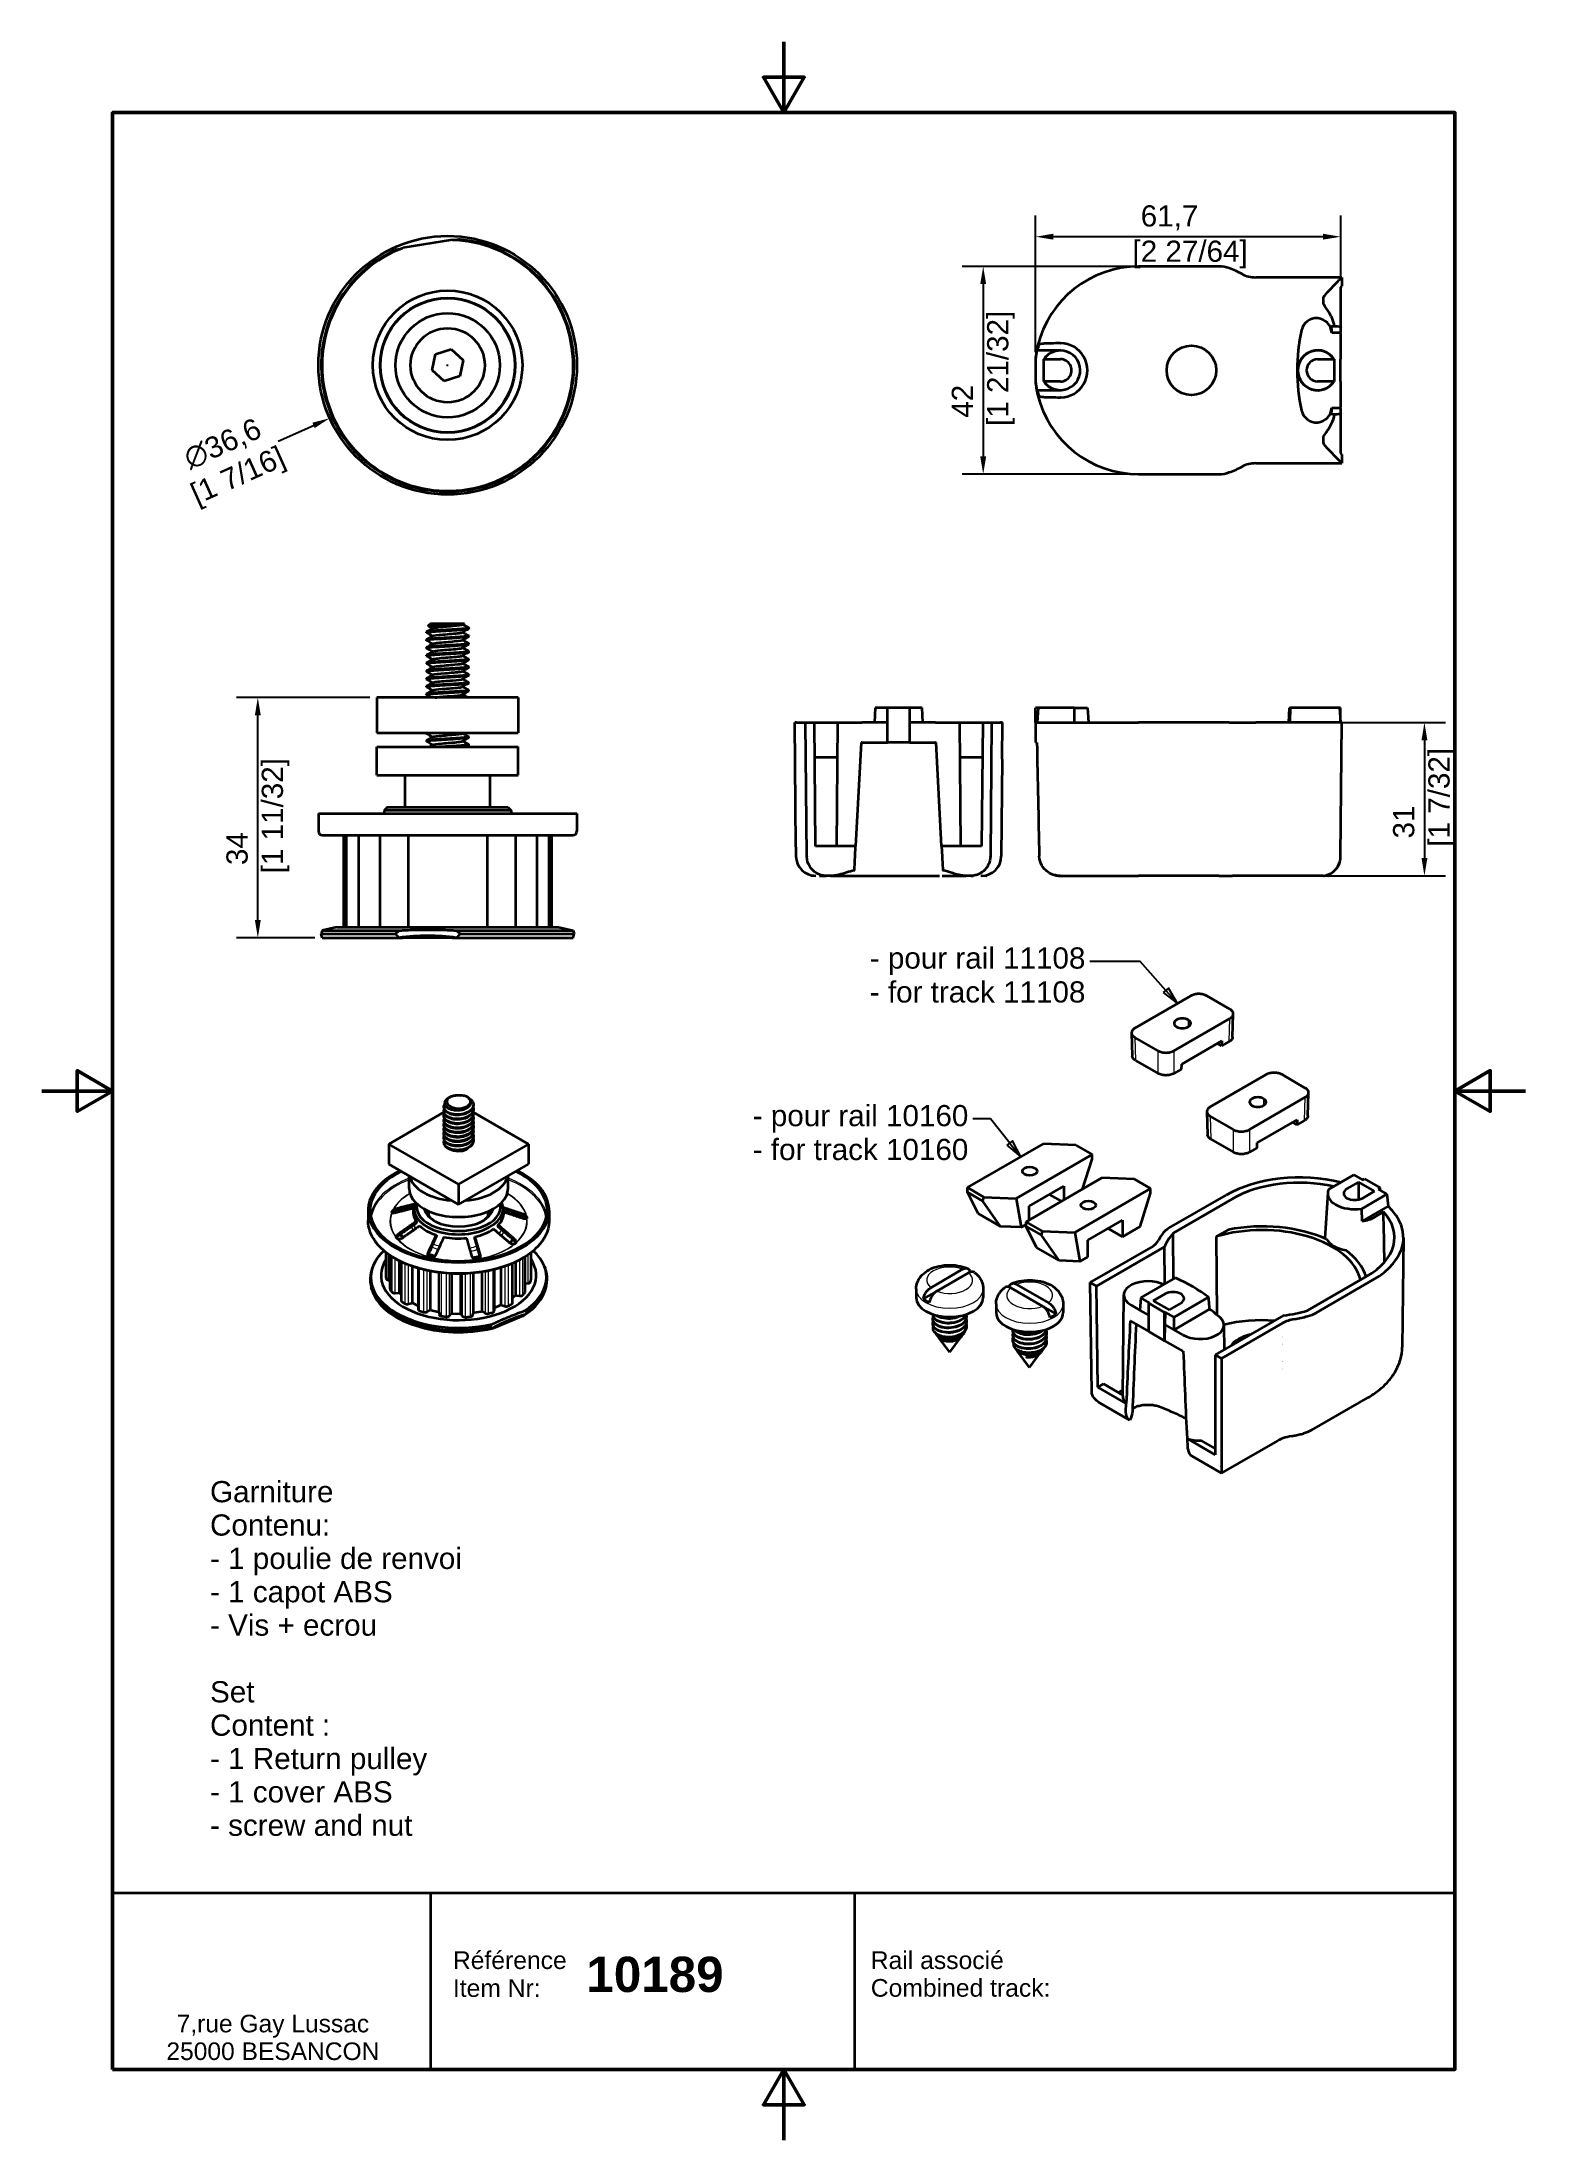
# Model space of a CAD drawing. Header units: millimetres. Extents: x 0 to 210, y 0 to 297.
import ezdxf
from ezdxf.enums import TextEntityAlignment as Align

# ---------------------------------------------------------------- set-up
doc = ezdxf.new("R2010")
doc.units = ezdxf.units.MM
for name, color, linetype, lineweight in [('Arêtes tangentes visibles(ISO)', 7, 'Continuous', 18), ('Arêtes visibles(ISO)', 7, 'Continuous', 35), ('Cadre_0', 7, 'Continuous', 50), ('Cotes(ISO)', 7, 'Continuous', 18), ("Géométrie d'esquisse(ISO)", 7, 'Continuous', 35), ('Symboles(ISO)', 7, 'Continuous', 18)]:
    doc.layers.add(name, color=color, linetype=linetype, lineweight=lineweight)
doc.styles.add('Courant-ISO', font='arial.ttf')
doc.styles.add('MANTION', font='arial.ttf')
doc.styles.add('Style de texte49', font='')
doc.styles.get('Style de texte49').set_extended_font_data('Arial', bold=True)
doc.dimstyles.new('Plan commercial', dxfattribs={"dimtxt": 3, "dimasz": 2.5, "dimexe": 3, "dimexo": 1, "dimgap": 0.762, "dimtad": 1, "dimrnd": 1e-08, "dimtxsty": 'MANTION', "dimcen": 0.09, "dimdle": 10, "dimclrd": 7, "dimclre": 7, "dimclrt": 256, "dimazin": 2, "dimtfac": 0.5, "dimtmove": 0, "dimatfit": 3, "dimfxl": 0, "dimtolj": 1, "dimlwd": 25, "dimlwe": 25, "dimarcsym": 0})

msp = doc.modelspace()

# ---------------------------------------------------------------- texts
at = {"layer": 'Symboles(ISO)', "color": 7, "insert": (23.7906, 93.2842), "char_height": 3, "width": 36.798022, "attachment_point": 1, "line_spacing_factor": 0.944221, "style": 'Courant-ISO'}
msp.add_mtext('{Garniture \\PContenu:\\P- 1 poulie de renvoi \\P- 1 capot ABS\\P- Vis + ecrou\\P \\PSet\\PContent :\\P- 1 Return pulley\\P- 1 cover ABS\\P- screw and nut}', dxfattribs=at)

# ---------------------------------------------------------------- blocks, each defined once
blk = doc.blocks.new('Cadres Cadre par défaut')
at = {"layer": 'Cadre_0', "flags": 128}
for points in [[(105, 297), (105, 287), (102.11, 292), (107.89, 292), (105, 287)], [(10, 10), (10, 287), (200, 287), (200, 10), (10, 10)], [(0, 148.5), (10, 148.5), (5, 151.39), (5, 145.61), (10, 148.5)], [(210, 148.5), (200, 148.5), (205, 151.39), (205, 145.61), (200, 148.5)], [(105, 0), (105, 10), (102.11, 5), (107.89, 5), (105, 10)]]:
    blk.add_lwpolyline(points, dxfattribs=at)
blk = doc.blocks.new('Cartouches ISO')
at = {"layer": "Géométrie d'esquisse(ISO)"}
for p, q in [((50.77, 207.61), (50.77, 182.61)), ((50.77, 207.61), (240.77, 207.61)), ((95.77, 207.61), (95.77, 182.61)), ((155.77, 207.61), (155.77, 182.61)), ((240.77, 182.61), (240.77, 207.61)), ((50.77, 182.61), (240.77, 182.61))]:
    blk.add_line(p, q, dxfattribs=at)
at = {"layer": 'Symboles(ISO)', "color": 7, "char_height": 2.5, "attachment_point": 4, "style": 'Courant-ISO'}
for s, insert, width in [('\\fArial|b0|i0;Référence', (98.94, 198.05), 16.1109), ('\\fArial|b0|i0;Rail associé', (158.09, 198.05), 18.8281), ('\\fArial|b0|i0;Item Nr:', (98.94, 194.1), 12.4162), ('\\fArial|b0|i0;Combined track:', (158.09, 194.13), 25.4249)]:
    blk.add_mtext(s, dxfattribs=dict(at, insert=insert, width=width))
at = {"layer": 'Symboles(ISO)', "color": 7, "insert": (73.46, 187.12), "char_height": 2.4892, "width": 44.8115, "attachment_point": 5, "line_spacing_factor": 0.944221, "style": 'Courant-ISO'}
blk.add_mtext('\\fArial|b0|i0;7,rue Gay Lussac\\P25000 BESANCON', dxfattribs=at)
at = {"layer": 'Symboles(ISO)', "color": 7, "style": 'Style de texte49'}
blk.add_attdef('Référence_?_001', (117.83, 193.56), '', height=5, dxfattribs=at)
blk.add_attdef('Rail_associé_?', text='', height=5, dxfattribs=at).set_placement((188.95, 196.09), align=Align.MIDDLE_LEFT)
blk = doc.blocks.new('*D4')
at = {"layer": 'Cotes(ISO)', "color": 7, "linetype": 'Continuous', "lineweight": 25, "transparency": 16777216}
for p, q in [((46.42, 204.2), (27.55, 204.2)), ((30.55, 172.7), (30.55, 201.7)), ((38.64, 170.2), (27.55, 170.2))]:
    blk.add_line(p, q, dxfattribs=at)
at = {"layer": 'Cotes(ISO)', "color": 7, "linetype": 'Continuous', "transparency": 16777216}
for points in [[(30.14, 201.7), (30.97, 201.7), (30.55, 204.2)], [(30.14, 172.7), (30.97, 172.7), (30.55, 170.2)]]:
    blk.add_solid(points, dxfattribs=at)
at = {"layer": 'Defpoints', "color": 0, "linetype": 'Continuous', "transparency": 16777216}
for p in [(30.55, 204.2), (47.42, 204.2), (39.64, 170.2)]:
    blk.add_point(p, dxfattribs=at)
at = {"layer": 'Cotes(ISO)', "color": 154, "linetype": 'Continuous', "lineweight": 25, "true_color": 0x004691, "transparency": 16777216, "insert": (26.11, 179.32), "char_height": 3, "attachment_point": 1, "rotation": 90, "style": 'MANTION'}
blk.add_mtext('\\A1; 34\\P[1 11/32]', dxfattribs=at)
blk = doc.blocks.new('*D5')
at = {"layer": 'Cotes(ISO)', "color": 7, "linetype": 'Continuous', "lineweight": 25, "transparency": 16777216}
for p, q in [((57.33, 251.23), (57.51, 251.23)), ((57.42, 251.14), (57.42, 251.32)), ((33.44, 240.48), (38.44, 242.72))]:
    blk.add_line(p, q, dxfattribs=at)
at = {"layer": 'Cotes(ISO)', "color": 7, "linetype": 'Continuous', "transparency": 16777216}
blk.add_solid([(38.27, 243.1), (38.61, 242.34), (40.72, 243.74)], dxfattribs=at)
at = {"layer": 'Defpoints', "color": 0, "linetype": 'Continuous', "transparency": 16777216}
for p in [(74.12, 258.72), (40.72, 243.74)]:
    blk.add_point(p, dxfattribs=at)
at = {"layer": 'Cotes(ISO)', "color": 154, "linetype": 'Continuous', "lineweight": 25, "true_color": 0x004691, "transparency": 16777216, "insert": (18.65, 238.77), "char_height": 3, "attachment_point": 1, "rotation": 24.1599, "style": 'MANTION'}
blk.add_mtext('\\A1; ∅36,6\\P[1 7/16]', dxfattribs=at)
blk = doc.blocks.new('*D6')
at = {"layer": 'Cotes(ISO)', "color": 7, "linetype": 'Continuous', "lineweight": 25, "transparency": 16777216}
for p, q in [((140.64, 253.09), (140.64, 272.43)), ((183.83, 263.27), (183.83, 272.43)), ((181.33, 269.43), (143.14, 269.43))]:
    blk.add_line(p, q, dxfattribs=at)
at = {"layer": 'Cotes(ISO)', "color": 7, "linetype": 'Continuous', "transparency": 16777216}
for points in [[(143.14, 269.85), (143.14, 269.02), (140.64, 269.43)], [(181.33, 269.85), (181.33, 269.02), (183.83, 269.43)]]:
    blk.add_solid(points, dxfattribs=at)
at = {"layer": 'Defpoints', "color": 0, "linetype": 'Continuous', "transparency": 16777216}
for p in [(140.64, 269.43), (183.83, 262.27), (140.64, 252.09)]:
    blk.add_point(p, dxfattribs=at)
at = {"layer": 'Cotes(ISO)', "color": 154, "linetype": 'Continuous', "lineweight": 25, "true_color": 0x004691, "transparency": 16777216, "insert": (154.36, 273.88), "char_height": 3, "attachment_point": 1, "style": 'MANTION'}
blk.add_mtext('\\A1; 61,7\\P[2 27/64]', dxfattribs=at)
blk = doc.blocks.new('*D7')
at = {"layer": 'Cotes(ISO)', "color": 7, "linetype": 'Continuous', "lineweight": 25, "transparency": 16777216}
for p, q in [((154.23, 265.22), (130.23, 265.22)), ((133.23, 262.72), (133.23, 238.32)), ((154.23, 235.82), (130.23, 235.82))]:
    blk.add_line(p, q, dxfattribs=at)
at = {"layer": 'Cotes(ISO)', "color": 7, "linetype": 'Continuous', "transparency": 16777216}
for points in [[(132.81, 262.72), (133.64, 262.72), (133.23, 265.22)], [(132.81, 238.32), (133.64, 238.32), (133.23, 235.82)]]:
    blk.add_solid(points, dxfattribs=at)
at = {"layer": 'Defpoints', "color": 0, "linetype": 'Continuous', "transparency": 16777216}
for p in [(155.23, 265.22), (133.23, 235.82), (155.23, 235.82)]:
    blk.add_point(p, dxfattribs=at)
at = {"layer": 'Cotes(ISO)', "color": 154, "linetype": 'Continuous', "lineweight": 25, "true_color": 0x004691, "transparency": 16777216, "insert": (128.78, 242.64), "char_height": 3, "attachment_point": 1, "rotation": 90, "style": 'MANTION'}
blk.add_mtext('\\A1; 42\\P[1 21/32]', dxfattribs=at)
blk = doc.blocks.new('*D8')
at = {"layer": 'Cotes(ISO)', "color": 7, "linetype": 'Continuous', "lineweight": 25, "transparency": 16777216}
for p, q in [((170.85, 200.66), (198.68, 200.66)), ((195.68, 198.16), (195.68, 181.46)), ((172.76, 178.96), (198.68, 178.96))]:
    blk.add_line(p, q, dxfattribs=at)
at = {"layer": 'Cotes(ISO)', "color": 7, "linetype": 'Continuous', "transparency": 16777216}
for points in [[(195.27, 198.16), (196.1, 198.16), (195.68, 200.66)], [(195.27, 181.46), (196.1, 181.46), (195.68, 178.96)]]:
    blk.add_solid(points, dxfattribs=at)
at = {"layer": 'Defpoints', "color": 0, "linetype": 'Continuous', "transparency": 16777216}
for p in [(169.85, 200.66), (171.76, 178.96), (195.68, 178.96)]:
    blk.add_point(p, dxfattribs=at)
at = {"layer": 'Cotes(ISO)', "color": 154, "linetype": 'Continuous', "lineweight": 25, "true_color": 0x004691, "transparency": 16777216, "insert": (191.24, 183.09), "char_height": 3, "attachment_point": 1, "rotation": 90, "style": 'MANTION'}
blk.add_mtext('\\A1; 31\\P[1 7/32]', dxfattribs=at)
blk = doc.blocks.new('Indication1')
at = {"layer": 'Symboles(ISO)', "color": 7, "linetype": 'Continuous', "lineweight": 25}
for p, q in [((134.25, 144.54), (131.75, 144.54)), ((136.98, 141.12), (134.25, 144.54)), ((137.37, 141.43), (136.59, 140.81)), ((136.59, 140.81), (138.54, 139.16)), ((136.98, 141.12), (138.54, 139.16)), ((138.54, 139.16), (137.37, 141.43))]:
    blk.add_line(p, q, dxfattribs=at)
at = {"layer": 'Symboles(ISO)', "color": 7, "linetype": 'Continuous', "lineweight": 25, "flags": 128}
blk.add_lwpolyline([(136.59, 140.81), (138.54, 139.16), (137.37, 141.43), (136.59, 140.81)], dxfattribs=at)
at = {"layer": 'Symboles(ISO)', "color": 7}
blk.add_solid([(136.59, 140.81), (138.54, 139.16), (137.37, 141.43), (136.59, 140.81)], dxfattribs=at)
at = {"layer": 'Symboles(ISO)', "color": 154, "true_color": 0x004691, "char_height": 3, "attachment_point": 7, "style": 'Courant-ISO'}
for s, insert in [('- pour rail 10160', (100.61, 142.61)), ('- for track 10160', (100.61, 138.68))]:
    blk.add_mtext(s, dxfattribs=dict(at, insert=insert))
blk = doc.blocks.new('Indication2')
at = {"layer": 'Symboles(ISO)', "color": 7, "linetype": 'Continuous', "lineweight": 25}
for p, q in [((155.44, 166.84), (148.31, 166.84)), ((159.07, 162.75), (155.44, 166.84)), ((159.44, 163.08), (158.69, 162.42)), ((158.69, 162.42), (160.72, 160.88)), ((159.07, 162.75), (160.72, 160.88)), ((160.72, 160.88), (159.44, 163.08))]:
    blk.add_line(p, q, dxfattribs=at)
at = {"layer": 'Symboles(ISO)', "color": 7, "linetype": 'Continuous', "lineweight": 25, "flags": 128}
blk.add_lwpolyline([(158.69, 162.42), (160.72, 160.88), (159.44, 163.08), (158.69, 162.42)], dxfattribs=at)
at = {"layer": 'Symboles(ISO)', "color": 7}
blk.add_solid([(158.69, 162.42), (160.72, 160.88), (159.44, 163.08), (158.69, 162.42)], dxfattribs=at)
at = {"layer": 'Symboles(ISO)', "color": 154, "true_color": 0x004691, "char_height": 3, "attachment_point": 7, "style": 'Courant-ISO'}
for s, insert in [('- pour rail 11108', (117.18, 164.92)), ('- for track 11108', (117.18, 160.98))]:
    blk.add_mtext(s, dxfattribs=dict(at, insert=insert))

# ---------------------------------------------------------------- dimensions: what is measured, and where the dimension line sits
at = {"layer": 'Cotes(ISO)', "color": 7, "linetype": 'Continuous', "lineweight": 25}
for base, p1, p2, angle, text, override, picture, middle in [((140.6362, 269.4325), (183.8339, 262.2662), (140.6362, 252.0939), 180, ' <>\\X[2 27/64]', {"dimdec": 1, "dimlfac": 1.428571, "dimpost": '\\X', "dimtp": 0, "dimtm": 0, "dimtdec": 2, "dimtofl": 0, "dimatfit": 1, "dimtvp": -0.25}, '*D6', (162.235, 269.4325)), ((133.227, 235.8189), (155.227, 265.2189), (155.227, 235.8189), 90, ' <>\\X[1 21/32]', {"dimdec": 2, "dimlfac": 1.428571, "dimpost": '\\X', "dimtp": 0, "dimtm": 0, "dimtdec": 2, "dimtofl": 0, "dimatfit": 1, "dimtvp": -0.25}, '*D7', (133.227, 250.5189)), ((30.5542, 204.2), (39.6427, 170.2), (47.4197, 204.2), 90, ' <>\\X[1 11/32]', {"dimdec": 2, "dimpost": '\\X', "dimtp": 0, "dimtm": 0, "dimtdec": 2, "dimtofl": 0, "dimatfit": 1, "dimtvp": -0.25}, '*D4', (30.5542, 187.2)), ((195.6848, 178.9557), (169.8527, 200.6557), (171.7616, 178.9557), 90, ' <>\\X[1 7/32]', {"dimdec": 2, "dimlfac": 1.428571, "dimpost": '\\X', "dimtp": 0, "dimtm": 0, "dimtdec": 2, "dimtofl": 0, "dimatfit": 1, "dimtvp": -0.25}, '*D8', (195.6848, 189.8057))]:
    dim = msp.add_linear_dim(base=base, p1=p1, p2=p2, angle=angle, text=text, dimstyle='Plan commercial', override=override, dxfattribs=at)
    dim.commit()
    dim.dimension.update_dxf_attribs({"geometry": picture, "text_midpoint": middle, "dimtype": 160})
dim = msp.add_diameter_dim_2p(p1=(74.1167, 258.7231), p2=(40.7226, 243.7433), text=' <>\\X[1 7/16]', dimstyle='Plan commercial', override={"dimtad": 0, "dimdec": 2, "dimlfac": 1, "dimpost": '\\X', "dimtp": 0, "dimtm": 0, "dimtdec": 2, "dimtofl": 0, "dimtvp": -0.25}, dxfattribs=at)
dim.commit()
dim.dimension.update_dxf_attribs({"geometry": '*D5', "text_midpoint": (26.6194, 237.4169), "dimtype": 163})

# ---------------------------------------------------------------- linework, layer by layer
at = {"layer": 'Arêtes tangentes visibles(ISO)'}
for p, q in [((162.2546, 158.5621), (162.2546, 157.5986)), ((168.0533, 155.5003), (168.152, 158.7663)), ((154.6884, 156.0882), (154.7871, 152.8222)), ((157.9697, 150.9847), (157.9697, 154.1937)), ((160.2321, 154.1937), (160.2321, 150.9847)), ((172.9239, 147.4092), (172.9239, 146.4457)), ((178.7226, 144.3475), (178.8213, 147.6134)), ((165.3577, 144.9353), (165.4564, 141.6693)), ((168.639, 139.8319), (168.639, 143.0409)), ((170.9014, 143.0409), (170.9014, 139.8319)), ((50.2834, 131.9035), (50.2834, 131.6505)), ((67.9967, 131.1307), (67.9967, 130.8776)), ((50.4946, 128.3039), (50.4946, 128.0509)), ((68.4546, 130.4022), (68.4546, 130.4807)), ((48.6867, 122.3241), (48.6867, 125.6564)), ((48.7158, 125.6335), (48.7158, 121.9425)), ((49.0535, 121.7162), (49.0535, 125.3792)), ((49.2829, 120.4039), (49.2829, 125.2187)), ((49.5255, 125.0583), (49.5255, 120.0484)), ((49.9725, 119.8975), (49.9725, 124.7856)), ((54.6745, 125.6246), (54.6745, 125.3716)), ((62.0128, 125.3044), (62.0128, 125.0514)), ((66.846, 127.5905), (66.846, 127.3374)), ((66.9385, 126.9425), (66.9385, 126.86)), ((68.0818, 119.6327), (68.0818, 124.8455)), ((68.3717, 125.0233), (68.3717, 119.9763)), ((68.7774, 125.2933), (68.7774, 121.2744)), ((69.1446, 121.4849), (69.1446, 125.5622)), ((69.225, 125.6246), (69.225, 121.864)), ((50.446, 124.5246), (50.446, 119.9258)), ((50.6479, 119.8677), (50.6479, 124.4211)), ((50.9294, 118.6992), (50.9294, 124.2839)), ((51.3593, 124.0892), (51.3593, 118.4084)), ((51.8672, 118.3492), (51.8672, 123.8801)), ((52.2991, 123.7186), (52.2991, 118.4645)), ((52.5228, 118.4473), (52.5228, 123.6405)), ((53.4479, 117.3948), (53.4479, 123.3538)), ((54.0185, 123.204), (54.0185, 117.2)), ((54.5322, 117.2391), (54.5322, 123.0855)), ((54.8757, 123.0145), (54.8757, 117.4289)), ((55.097, 117.4544), (55.097, 122.9721)), ((56.066, 122.8164), (56.066, 117.2383)), ((56.1997, 117.1336), (56.1997, 122.7986)), ((56.2314, 122.7945), (56.2314, 116.86)), ((56.5655, 116.6319), (56.5655, 122.7544)), ((57.2149, 122.6918), (57.2149, 116.5544)), ((57.6788, 116.6874), (57.6788, 122.6592)), ((57.8967, 122.6473), (57.8967, 116.9312)), ((58.0916, 116.9967), (58.0916, 122.6386)), ((59.1299, 122.6213), (59.1299, 116.9734)), ((59.3154, 116.8994), (59.3154, 122.6234)), ((59.4997, 122.627), (59.4997, 116.6466)), ((59.9443, 116.4933), (59.9443, 122.6421)), ((60.6022, 122.6813), (60.6022, 116.5415)), ((60.966, 116.7539), (60.966, 122.7116)), ((61.0346, 122.718), (61.0346, 117.0252)), ((61.182, 117.1236), (61.182, 122.7325)), ((62.1772, 122.8581), (62.1772, 117.2958)), ((62.3944, 117.2605), (62.3944, 122.8921)), ((62.7112, 122.9459), (62.7112, 117.0558)), ((63.2181, 116.994), (63.2181, 123.043)), ((63.8133, 123.1749), (63.8133, 117.1625)), ((64.8776, 123.4627), (64.8776, 118.1705)), ((65.1029, 118.1777), (65.1029, 123.5328)), ((65.518, 123.671), (65.518, 118.0434)), ((66.0323, 118.0797), (66.0323, 123.8596)), ((66.5002, 124.0494), (66.5002, 118.3504)), ((66.9385, 124.2444), (66.9385, 119.5028)), ((67.1475, 119.5517), (67.1475, 124.3437)), ((67.6158, 124.5827), (67.6158, 119.5023))]:
    msp.add_line(p, q, dxfattribs=at)
for centre, major_axis, ratio, start_param, end_param in [((58.9761, 130.1757), (-12.53, 0), 0.5758617, 5.30515732, 6.18388157), ((58.9761, 130.0612), (-12.39, 0), 0.5758617, 5.312788, 6.22734547), ((58.9761, 130.0612), (-9.719, 0), 0.5758617, 5.50125681, 6.0330266), ((58.9761, 130.0721), (-9.6593, 0), 0.5758617, 5.50602562, 6.00536084), ((58.9761, 130.0612), (9.719, 0), 0.5758617, 0.09890715, 0.78192849), ((58.9761, 130.0721), (9.6593, 0), 0.5758617, 0.12657291, 0.76937308), ((58.9761, 130.1757), (12.53, 0), 0.5758617, 0.09930374, 0.97802798), ((58.9761, 130.0612), (12.39, 0), 0.5758617, 0.05583984, 0.97039731), ((58.9761, 130.0612), (-9.719, 0), 0.5758617, 6.0330266, 6.7311583), ((58.9761, 130.0721), (-9.6593, 0), 0.5758617, 6.06069237, 6.70349254), ((58.9761, 129.5461), (8.4, 0), 0.5758617, 2.60532077, 2.70754647), ((58.9761, 129.5461), (8.4, 0), 0.5758617, 0.25869271, 0.36248326), ((58.9761, 130.1757), (12.81, 0), 0.5758617, 3.14159265, 6.28318531), ((58.9761, 129.5461), (-8.4, 0), 0.5758617, 0.2593449, 0.37242559), ((58.9761, 129.5461), (-6.65, 0), 0.5758617, 0.0526148, 0.21712302), ((58.9761, 129.8323), (-6.3, 0), 0.5758617, 0.06579712, 0.23685049), ((58.9761, 129.8323), (6.3, 0), 0.5758617, 5.84756436, 6.01654221), ((58.9761, 129.5461), (6.65, 0), 0.5758617, 5.86445631, 6.02610314), ((58.9761, 130.0612), (9.719, 0), 0.5758617, 5.68396075, 6.38209245), ((58.9761, 130.0721), (9.6593, 0), 0.5758617, 5.71162652, 6.35442669), ((58.9761, 130.0612), (-9.719, 0), 0.5758617, 0.447973, 1.1461047), ((58.9761, 130.0721), (-9.6593, 0), 0.5758617, 0.47563876, 1.11843893), ((58.9761, 130.0612), (-9.719, 0), 0.5758617, 1.1461047, 1.8442364), ((58.9761, 129.5461), (6.65, 0), 0.5758617, 4.09889023, 4.26501608), ((58.9761, 130.0721), (-9.6593, 0), 0.5758617, 1.17377046, 1.81657063), ((58.9761, 129.8323), (-6.3, 0), 0.5758617, 0.95778075, 1.13291088), ((58.9761, 129.8323), (-6.3, 0), 0.5758617, 1.81887853, 1.99816879), ((58.9761, 129.5461), (6.65, 0), 0.5758617, 4.9683034, 5.13823067), ((58.9761, 130.0612), (-9.719, 0), 0.5758617, 1.8442364, 2.5423681), ((58.9761, 130.0721), (-9.6593, 0), 0.5758617, 1.87190216, 2.51470233), ((58.9761, 129.5461), (-8.4, 0), 0.5758617, 2.59654466, 2.71284231), ((128.4847, 121.7138), (-3.25, 0), 0.57735027, 4.11267132, 6.88290296), ((128.4847, 121.7138), (3.25, 0), 0.57735027, 4.11267132, 6.88290296), ((128.4847, 120.489), (-4.75, 0), 0.57735027, 0, 3.14159265), ((139.798, 119.5824), (-3.25, 0), 0.57735027, 5.68346765, 8.45369929), ((139.798, 119.5824), (3.25, 0), 0.57735027, 5.68346765, 8.45369929), ((139.798, 118.3576), (-4.75, 0), 0.57735027, 0, 3.14159265)]:
    msp.add_ellipse(centre, major_axis=major_axis, ratio=ratio, start_param=start_param, end_param=end_param, dxfattribs=at)
at = {"layer": 'Arêtes visibles(ISO)'}
for p, q in [((58.1191, 268.9947), (51.0725, 267.8366)), ((166.601, 265.2189), (155.227, 265.2189)), ((183.9866, 263.6789), (171.8024, 263.6789)), ((183.8214, 263.5138), (183.9866, 263.6789)), ((183.8339, 262.2662), (183.9866, 262.4189)), ((183.8339, 256.5988), (183.8339, 262.2662)), ((183.9866, 263.6789), (183.9866, 262.4189)), ((181.3888, 260.026), (181.3888, 260.7139)), ((183.8114, 255.8284), (182.5507, 255.8284)), ((183.8128, 255.7334), (183.8128, 252.0939)), ((183.8212, 256.6747), (183.8339, 256.5988)), ((55.2218, 250.5242), (55.7067, 252.7821)), ((55.7067, 252.7821), (57.9046, 253.4911)), ((57.9046, 253.4911), (59.6176, 251.9422)), ((140.8282, 253.3556), (144.167, 253.3556)), ((144.1337, 254.3461), (144.167, 254.3461)), ((56.9348, 248.9753), (55.2218, 250.5242)), ((59.1326, 249.6843), (56.9348, 248.9753)), ((59.6176, 251.9422), (59.1326, 249.6843)), ((140.6116, 252.0939), (140.6362, 252.0939)), ((140.6362, 252.0939), (140.6362, 248.9439)), ((141.8077, 248.9439), (141.8077, 252.0939)), ((141.852, 252.0939), (141.8077, 252.0939)), ((141.852, 252.0939), (144.167, 252.0939)), ((180.567, 252.0939), (182.8799, 252.0939)), ((182.88, 252.0939), (182.9243, 252.0939)), ((182.9243, 252.0939), (182.9243, 248.9439)), ((183.8128, 248.9439), (183.8128, 252.0939)), ((140.6362, 248.9439), (140.6116, 248.9439)), ((144.167, 247.6822), (140.8282, 247.6822)), ((141.8077, 248.9439), (141.852, 248.9439)), ((144.167, 248.9439), (141.852, 248.9439)), ((144.167, 246.6917), (144.1337, 246.6917)), ((182.88, 248.9439), (180.567, 248.9439)), ((182.9243, 248.9439), (182.88, 248.9439)), ((183.8128, 248.9439), (183.8128, 245.3045)), ((182.5507, 245.2094), (183.8114, 245.2094)), ((183.8339, 244.439), (183.8212, 244.3631)), ((183.8339, 238.7717), (183.8339, 244.439)), ((181.3888, 240.324), (181.3888, 241.0118)), ((183.9866, 238.619), (183.8339, 238.7717)), ((183.9866, 238.619), (183.9866, 237.3589)), ((155.227, 235.8189), (166.601, 235.8189)), ((171.8024, 237.3589), (183.9866, 237.3589)), ((183.9866, 237.3589), (183.8214, 237.5241)), ((55.0331, 214.7), (54.6795, 214.3463)), ((55.0331, 214.7), (59.8062, 214.7)), ((59.8062, 214.7), (59.8112, 214.695)), ((60.4197, 213.9463), (60.4197, 214.0463)), ((54.4197, 213.3963), (54.4197, 213.4963)), ((54.4197, 212.2963), (54.4197, 212.3963)), ((54.4197, 211.1963), (54.4197, 211.2963)), ((60.4197, 212.8463), (60.4197, 212.9463)), ((60.4197, 211.7463), (60.4197, 211.8463)), ((54.4197, 210.0963), (54.4197, 210.1963)), ((54.4197, 208.9963), (54.4197, 209.0963)), ((54.4197, 207.8963), (54.4197, 207.9963)), ((60.4197, 210.6463), (60.4197, 210.7463)), ((60.4197, 209.5463), (60.4197, 209.6463)), ((60.4197, 208.4463), (60.4197, 208.5463)), ((54.4197, 206.7963), (54.4197, 206.8963)), ((54.4197, 205.6963), (54.4197, 205.7963)), ((60.4197, 207.3463), (60.4197, 207.4463)), ((60.4197, 206.2463), (60.4197, 206.3463)), ((60.4197, 205.1463), (60.4197, 205.2463)), ((67.4197, 204.2), (47.4197, 204.2)), ((47.4197, 204.2), (47.4197, 199.2)), ((54.4197, 204.5963), (54.4197, 204.6963)), ((67.4197, 204.2), (67.4197, 199.2)), ((117.9342, 202.7557), (117.8242, 200.6557)), ((119.6792, 202.7557), (117.9342, 202.7557)), ((122.8292, 202.7557), (119.6792, 202.7557)), ((119.6792, 197.8557), (119.6792, 202.7557)), ((122.8292, 197.8557), (122.8292, 202.7557)), ((124.5741, 202.7557), (122.8292, 202.7557)), ((124.6842, 200.6557), (124.5741, 202.7557)), ((141.0428, 202.7557), (140.6362, 202.7557)), ((140.6362, 200.6557), (140.6362, 202.7557)), ((140.9328, 200.6557), (141.0428, 202.7557)), ((146.0964, 202.7557), (141.0428, 202.7557)), ((146.0964, 202.7557), (146.1259, 200.6557)), ((146.0964, 202.7557), (148.0069, 202.7557)), ((148.0069, 202.7557), (148.117, 200.6557)), ((176.5484, 202.7557), (176.4383, 200.6557)), ((176.5484, 202.7557), (176.7467, 202.7557)), ((183.6783, 202.7557), (176.7467, 202.7557)), ((183.6783, 202.7557), (183.7883, 200.6557)), ((183.8128, 202.7557), (183.6783, 202.7557)), ((183.8128, 200.6557), (183.8128, 202.7557)), ((47.4197, 199.2), (67.4197, 199.2)), ((54.4197, 199.0963), (54.4197, 199.1963)), ((106.7078, 183.0474), (106.5542, 200.6557)), ((106.8167, 200.6557), (106.5542, 200.6557)), ((106.8167, 200.6557), (107.6142, 200.6557)), ((107.6142, 200.6557), (108.0942, 200.6557)), ((108.0942, 200.6557), (109.3542, 200.6557)), ((108.2593, 181.7312), (108.0942, 200.6557)), ((109.5069, 183.1563), (109.3542, 200.6557)), ((109.3542, 200.6557), (112.6442, 200.6557)), ((112.4915, 183.1563), (112.6442, 200.6557)), ((112.6442, 200.6557), (116.0397, 200.6557)), ((117.8242, 200.6557), (116.0397, 200.6557)), ((119.6792, 200.6557), (117.8242, 200.6557)), ((124.6842, 200.6557), (122.8292, 200.6557)), ((126.4686, 200.6557), (124.6842, 200.6557)), ((126.4686, 200.6557), (129.8642, 200.6557)), ((129.8642, 200.6557), (133.1541, 200.6557)), ((129.8642, 200.6557), (130.0169, 183.1563)), ((133.1541, 200.6557), (133.0014, 183.1563)), ((133.1541, 200.6557), (134.4142, 200.6557)), ((134.4142, 200.6557), (134.249, 181.7312)), ((134.4142, 200.6557), (134.8942, 200.6557)), ((134.8942, 200.6557), (135.6917, 200.6557)), ((135.9542, 200.6557), (135.6917, 200.6557)), ((135.9088, 195.4553), (135.9542, 200.6557)), ((140.6116, 200.6557), (140.6362, 197.8557)), ((140.6116, 200.6557), (140.9328, 200.6557)), ((140.9328, 200.6557), (155.227, 200.6557)), ((166.601, 200.6557), (155.227, 200.6557)), ((168.0624, 200.6557), (166.601, 200.6557)), ((168.0624, 200.6557), (169.8527, 200.6557)), ((169.8527, 200.6557), (171.8024, 200.6557)), ((183.9866, 200.6557), (171.8024, 200.6557)), ((183.8214, 181.7312), (183.9866, 200.6557)), ((47.4197, 197.2), (67.4197, 197.2)), ((47.4197, 193.2), (47.4197, 197.2)), ((54.4197, 197.9963), (54.4197, 198.0963)), ((60.4197, 198.5463), (60.4197, 198.6463)), ((60.4197, 197.4463), (60.4197, 197.5463)), ((67.4197, 193.2), (67.4197, 197.2)), ((115.9447, 197.8557), (115.1743, 183.156)), ((116.0397, 197.8557), (115.9447, 197.8557)), ((116.0397, 197.8557), (119.6792, 197.8557)), ((122.8292, 197.8557), (119.6792, 197.8557)), ((122.8292, 197.8557), (126.4686, 197.8557)), ((126.5637, 197.8557), (126.4686, 197.8557)), ((127.3341, 183.156), (126.5637, 197.8557)), ((140.8282, 197.8557), (140.6362, 197.8557)), ((47.4197, 193.2), (67.4197, 193.2)), ((51.4197, 188.7), (51.4197, 193.2)), ((63.4197, 188.7), (63.4197, 193.2)), ((109.397, 195.7557), (112.6014, 195.7557)), ((129.9069, 195.7557), (133.1114, 195.7557)), ((134.3714, 195.7557), (134.3714, 195.7557)), ((135.9088, 195.4553), (135.789, 181.7312)), ((39.1197, 187.8), (75.7197, 187.8)), ((39.1197, 187.8), (39.1197, 185.3)), ((48.9197, 188.7), (48.4197, 188.2)), ((48.4197, 188.2), (48.4197, 187.8)), ((66.4197, 188.2), (48.4197, 188.2)), ((48.9197, 188.7), (65.9197, 188.7)), ((65.9197, 188.7), (66.4197, 188.2)), ((66.4197, 188.2), (66.4197, 187.8)), ((75.7197, 187.8), (75.7197, 185.3)), ((39.7197, 184.7), (75.1197, 184.7)), ((42.7359, 171.7), (42.7359, 184.7)), ((43.0535, 184.7), (43.0535, 171.7)), ((44.7876, 184.7), (44.7876, 171.7)), ((47.8228, 184.7), (47.8228, 171.7)), ((51.8302, 184.7), (51.8302, 171.7)), ((63.0738, 171.7), (63.0738, 184.7)), ((67.0698, 171.7), (67.0698, 184.7)), ((70.0877, 171.7), (70.0877, 184.7)), ((71.8006, 171.7), (71.8006, 184.7)), ((72.1, 184.7), (72.1, 171.7)), ((106.7078, 183.0474), (106.7193, 181.7312)), ((115.1743, 183.1563), (109.5069, 183.1563)), ((115.0984, 181.7069), (115.1743, 183.156)), ((133.0014, 183.1563), (127.3341, 183.1563)), ((127.3341, 183.156), (127.41, 181.7069)), ((183.8212, 181.7069), (183.8214, 181.7312)), ((111.7471, 178.9557), (111.0592, 178.9557)), ((131.4491, 178.9557), (130.7613, 178.9557)), ((144.1337, 178.9557), (155.227, 178.9557)), ((166.5712, 178.9557), (155.227, 178.9557)), ((166.5712, 178.9557), (167.0619, 178.9557)), ((167.0619, 178.9557), (168.4992, 178.9557)), ((171.7616, 178.9557), (168.4992, 178.9557)), ((181.3888, 178.9557), (171.7616, 178.9557)), ((39.6617, 171.23), (39.5157, 170.756)), ((39.5157, 170.756), (50.0357, 170.756)), ((39.6427, 170.2), (39.5157, 170.756)), ((39.6427, 170.2), (50.5459, 170.2)), ((41.7197, 171.7), (39.6617, 171.23)), ((39.6617, 171.23), (50.6274, 171.23)), ((41.7197, 171.7), (73.1197, 171.7)), ((58.1191, 170.2), (51.0725, 170.2)), ((58.6033, 171.23), (75.1777, 171.23)), ((58.6849, 170.2), (75.1967, 170.2)), ((59.1951, 170.756), (75.3237, 170.756)), ((73.1197, 171.7), (75.1777, 171.23)), ((75.1777, 171.23), (75.3237, 170.756)), ((75.1967, 170.2), (75.3237, 170.756)), ((162.6083, 161.967), (154.6884, 157.3944)), ((168.152, 160.0725), (164.8707, 161.967)), ((160.2321, 154.1937), (168.152, 158.7663)), ((168.5216, 156.1373), (168.6204, 159.4033)), ((154.22, 156.7251), (154.3188, 153.4592)), ((157.9697, 154.1937), (154.6884, 156.0882)), ((161.3251, 152.3218), (166.982, 155.5878)), ((166.9711, 154.8755), (166.3597, 155.2285)), ((166.982, 155.5878), (166.9711, 154.8755)), ((168.0533, 155.5003), (166.9711, 154.8755)), ((154.7871, 152.8222), (157.9697, 150.9847)), ((161.3143, 151.6095), (160.2321, 150.9847)), ((161.3143, 151.6095), (161.3251, 152.3218)), ((173.2776, 150.8141), (165.3577, 146.2415)), ((178.8213, 148.9196), (175.54, 150.8141)), ((56.8761, 146.176), (56.8761, 146.2332)), ((56.8761, 145.5465), (56.8761, 145.6037)), ((57.7622, 147.6621), (57.5281, 147.5263)), ((60.1619, 147.6784), (60.1646, 147.6768)), ((61.0761, 146.4908), (61.0761, 146.548)), ((61.0761, 145.8612), (61.0761, 145.9185)), ((164.8893, 145.5723), (164.9881, 142.3063)), ((170.9014, 143.0409), (178.8213, 147.6134)), ((179.191, 144.9844), (179.2897, 148.2504)), ((49.0766, 140.9918), (56.8793, 145.4851)), ((56.8761, 144.917), (56.8761, 144.9742)), ((56.8761, 144.2875), (56.8761, 144.3447)), ((56.8761, 143.658), (56.8761, 143.7152)), ((56.8761, 143.0284), (56.8761, 143.0857)), ((61.0489, 145.4989), (68.8756, 140.9918)), ((61.0761, 145.2317), (61.0761, 145.289)), ((61.0761, 144.6022), (61.0761, 144.6594)), ((61.0761, 143.9727), (61.0761, 144.0299)), ((61.0761, 143.3432), (61.0761, 143.4004)), ((61.0761, 142.7137), (61.0761, 142.7709)), ((168.639, 143.0409), (165.3577, 144.9353)), ((171.9944, 141.1689), (177.6513, 144.4349)), ((177.6404, 143.7227), (177.029, 144.0756)), ((177.6513, 144.4349), (177.6404, 143.7227)), ((178.7226, 144.3475), (177.6404, 143.7227)), ((49.0766, 140.9918), (49.0766, 138.1304)), ((58.9761, 135.2911), (49.0766, 140.9918)), ((56.8761, 142.3989), (56.8761, 142.4562)), ((56.8761, 141.7694), (56.8761, 141.8266)), ((56.8761, 141.1399), (56.8761, 141.1971)), ((68.8756, 140.9918), (58.9761, 135.2911)), ((61.0761, 142.0842), (61.0761, 142.1414)), ((61.0761, 141.4547), (61.0761, 141.5119)), ((68.8756, 140.9918), (68.8756, 138.1304)), ((131.0073, 134.8165), (141.7458, 141.0164)), ((146.3287, 140.8309), (141.7458, 141.0164)), ((146.3287, 140.8309), (148.6284, 139.5032)), ((165.4564, 141.6693), (168.639, 139.8319)), ((171.9836, 140.4567), (170.9014, 139.8319)), ((171.9836, 140.4567), (171.9944, 141.1689)), ((49.0766, 138.1304), (58.9761, 132.4296)), ((58.9761, 132.4296), (68.8756, 138.1304)), ((148.6284, 139.5032), (137.8899, 133.3033)), ((147.2935, 134.6067), (148.6284, 138.8457)), ((148.6284, 138.8457), (148.6284, 139.5032)), ((51.9761, 134.6967), (51.9761, 136.4607)), ((58.9761, 135.2911), (58.9761, 132.4296)), ((65.9761, 134.6967), (65.9761, 136.4607)), ((133.3069, 133.4888), (131.0073, 134.8165)), ((131.0073, 134.1594), (131.0073, 134.8165)), ((132.4923, 131.1586), (131.0073, 134.1594)), ((131.0073, 134.1594), (133.185, 132.9021)), ((139.303, 129.9934), (150.0415, 136.1933)), ((139.7436, 132.2016), (144.6438, 135.0308)), ((144.3065, 132.8822), (142.6144, 133.8591)), ((144.6438, 135.0308), (144.6438, 133.077)), ((156.9241, 134.6801), (146.1856, 128.4803)), ((154.6244, 136.0079), (150.0415, 136.1933)), ((154.6244, 136.0079), (156.9241, 134.6801)), ((155.4393, 129.3076), (156.9241, 134.0227)), ((156.9241, 134.0227), (156.9241, 134.6801)), ((159.5672, 129.1134), (167.6098, 133.7568)), ((181.9876, 134.0675), (181.5752, 127.6466)), ((182.113, 134.5531), (185.6864, 136.6162)), ((184.7112, 134.6284), (186.3794, 135.5916)), ((185.6864, 136.6162), (186.9203, 135.9038)), ((188.6068, 134.3056), (186.3794, 135.5916)), ((186.3794, 133.1343), (186.3794, 135.5916)), ((190.3816, 133.9055), (186.8081, 131.8423)), ((186.9203, 135.9038), (187.2078, 136.0698)), ((188.6068, 134.3056), (186.9386, 133.3424)), ((187.2078, 136.0698), (189.4352, 134.7838)), ((189.4352, 134.7838), (189.1477, 134.6178)), ((189.1477, 134.6178), (190.3816, 133.9055)), ((189.4352, 134.4518), (189.4352, 134.7838)), ((190.3816, 133.9055), (190.5372, 132.1908)), ((46.1661, 131.6064), (46.1661, 130.1757)), ((52.6761, 131.8221), (52.636, 131.8994)), ((52.6761, 131.8353), (52.6761, 131.1131)), ((54.7761, 130.8275), (54.7761, 131.4719)), ((63.1761, 130.8275), (63.1761, 131.4719)), ((65.2689, 132.0086), (65.2778, 132.0246)), ((65.2761, 131.8353), (65.2761, 131.1131)), ((65.3953, 131.3427), (65.2761, 131.1289)), ((71.7861, 131.6064), (71.7861, 130.1757)), ((135.663, 129.328), (132.4923, 131.1586)), ((133.185, 132.9021), (133.3069, 133.4888)), ((135.663, 129.328), (133.185, 132.9021)), ((133.3069, 133.4888), (137.8899, 133.3033)), ((137.8899, 133.3033), (138.618, 129.2084)), ((139.7436, 130.2478), (139.7436, 132.2016)), ((160.1072, 128.3963), (168.5008, 133.2424)), ((186.8651, 130.0708), (186.8081, 131.8423)), ((190.5372, 132.1908), (186.8651, 130.0708)), ((188.6179, 130.6582), (189.8811, 131.3875)), ((52.9573, 130.0348), (53.0654, 129.8576)), ((55.8003, 128.1076), (55.8497, 127.9635)), ((61.2426, 127.7281), (61.275, 127.8688)), ((64.4908, 129.3591), (64.5897, 129.5272)), ((68.4546, 130.4807), (68.5774, 130.5175)), ((138.618, 129.2084), (135.663, 129.328)), ((138.618, 129.2084), (139.303, 129.6039)), ((141.6027, 128.6657), (139.303, 129.9934)), ((139.303, 129.3364), (139.303, 129.9934)), ((140.788, 126.3356), (139.303, 129.3364)), ((139.303, 129.3364), (141.4807, 128.0791)), ((141.4807, 128.0791), (141.6027, 128.6657)), ((143.9587, 124.505), (141.4807, 128.0791)), ((141.6027, 128.6657), (146.1856, 128.4803)), ((146.1856, 128.4803), (146.9137, 124.3854)), ((148.0393, 127.3786), (152.9396, 130.2078)), ((152.9396, 127.8644), (150.9102, 129.0361)), ((152.9396, 130.2078), (152.9396, 127.8644)), ((152.9396, 127.8644), (155.4393, 129.3076)), ((160.1641, 121.8809), (160.1072, 128.3963)), ((167.9153, 128.8686), (166.2205, 127.8901)), ((166.2205, 127.8901), (166.2909, 116.8141)), ((48.6867, 125.6565), (48.6867, 122.327)), ((49.2575, 125.236), (49.2575, 120.4885)), ((66.7702, 126.806), (66.9385, 126.9425)), ((68.4097, 120.079), (68.4097, 125.0475)), ((69.2268, 121.8865), (69.2268, 125.626)), ((143.9587, 124.505), (140.788, 126.3356)), ((146.9137, 124.3854), (148.0393, 125.0353)), ((148.0393, 125.0353), (148.0393, 127.3786)), ((148.3627, 121.387), (156.9782, 126.3612)), ((149.2536, 120.8726), (158.9026, 126.4434)), ((158.9539, 121.1822), (158.9026, 126.4434)), ((192.704, 127.7032), (192.5388, 112.252)), ((46.8415, 123.6767), (46.7418, 123.4182)), ((50.834, 124.3295), (50.834, 118.8563)), ((53.2454, 123.4117), (53.2454, 117.6072)), ((64.0451, 117.3849), (64.0451, 123.2317)), ((66.6178, 118.5223), (66.6178, 124.1)), ((71.1106, 123.6767), (71.2103, 123.4182)), ((125.8018, 120.6547), (130.319, 123.2627)), ((131.1676, 122.7728), (126.6504, 120.1648)), ((131.3707, 122.8901), (131.1676, 122.7728)), ((146.9137, 124.3854), (143.9587, 124.505)), ((155.5387, 119.2104), (160.44, 122.0402)), ((187.5078, 122.2687), (179.1142, 117.4226)), ((46.6943, 120.3812), (46.6065, 120.6912)), ((49.0535, 121.7162), (49.2575, 121.689)), ((49.9725, 119.8975), (50.446, 119.9258)), ((50.6479, 119.8677), (50.834, 119.6888)), ((66.6178, 119.2428), (66.9385, 119.5028)), ((67.1475, 119.5517), (67.6158, 119.5023)), ((68.4097, 121.2425), (68.7774, 121.2744)), ((71.2578, 120.3812), (71.3456, 120.6912)), ((123.7347, 120.489), (123.7347, 119.2643)), ((126.6504, 120.1648), (124.7502, 119.0677)), ((133.2347, 120.489), (133.2347, 119.2643)), ((137.1151, 120.6414), (136.912, 120.7587)), ((141.6323, 118.0334), (137.1151, 120.6414)), ((137.9637, 121.1313), (142.4808, 118.5233)), ((148.3627, 121.387), (149.2536, 120.8726)), ((148.5962, 105.9353), (148.3627, 121.387)), ((149.4696, 106.5845), (149.2536, 120.8726)), ((152.974, 105.3349), (153.1267, 119.6225)), ((155.5387, 119.2104), (155.383, 117.4957)), ((156.7725, 118.498), (155.5387, 119.2104)), ((157.3057, 118.8058), (158.9725, 119.7681)), ((157.3057, 118.8058), (159.5331, 117.5198)), ((165.1351, 119.3294), (160.2338, 116.4996)), ((188.3987, 121.7543), (180.3561, 117.1109)), ((51.8672, 118.3492), (52.2991, 118.4645)), ((52.5228, 118.4473), (53.2454, 118.0966)), ((54.5322, 117.2391), (54.8757, 117.4289)), ((55.097, 117.4544), (56.066, 117.2383)), ((56.1997, 117.1336), (56.2314, 116.86)), ((57.6788, 116.6874), (57.8967, 116.9312)), ((58.0916, 116.9967), (59.1299, 116.9734)), ((59.3154, 116.8994), (59.4997, 116.6466)), ((60.966, 116.7539), (61.0346, 117.0252)), ((61.182, 117.1236), (62.1772, 117.2958)), ((62.3944, 117.2605), (62.7112, 117.0558)), ((64.0451, 117.8265), (64.8776, 118.1705)), ((68.1137, 116.6708), (64.0526, 114.9924)), ((65.1029, 118.1777), (65.518, 118.0434)), ((126.0847, 116.875), (126.0847, 116.8668)), ((126.0847, 116.2136), (126.0847, 116.2055)), ((130.8847, 116.5443), (130.8847, 116.5362)), ((130.8847, 115.883), (130.8847, 115.8748)), ((135.048, 118.3576), (135.048, 117.1329)), ((143.5325, 116.9364), (141.6323, 118.0334)), ((144.548, 118.3576), (144.548, 117.1329)), ((154.1039, 115.928), (156.6774, 114.4422)), ((155.383, 117.4957), (154.1212, 118.2242)), ((156.6774, 116.7484), (155.383, 117.4957)), ((156.6774, 118.4431), (156.7725, 118.498)), ((158.9048, 117.1571), (156.6774, 118.4431)), ((156.6774, 114.4422), (156.6774, 118.4431)), ((158.9999, 117.212), (158.9048, 117.1571)), ((158.9048, 113.1563), (158.9048, 117.1571)), ((158.9999, 117.212), (158.9221, 115.4524)), ((160.2338, 116.4996), (158.9999, 117.212)), ((161.1999, 118.4822), (159.5331, 117.5198)), ((165.2819, 117.6097), (160.2338, 114.6951)), ((160.2338, 114.6951), (160.2338, 116.4996)), ((175.7317, 116.7272), (166.0827, 111.1563)), ((126.0847, 115.5523), (126.0847, 115.5441)), ((126.3609, 114.3623), (126.3211, 114.4157)), ((126.9393, 113.5847), (126.6452, 113.9802)), ((128.4847, 111.5076), (126.9692, 113.5446)), ((128.4847, 111.5076), (130.1204, 113.7061)), ((130.2446, 113.8731), (130.4444, 114.1417)), ((130.8847, 115.2216), (130.8847, 115.2134)), ((137.398, 114.5783), (137.398, 114.5701)), ((137.398, 113.9169), (137.398, 113.9087)), ((137.398, 113.2555), (137.398, 113.2474)), ((142.198, 114.2476), (142.198, 114.2394)), ((142.198, 113.5862), (142.198, 113.5781)), ((142.198, 112.9249), (142.198, 112.9167)), ((158.9048, 113.1563), (156.6774, 114.4422)), ((158.9221, 115.4524), (158.9048, 113.1563)), ((158.9048, 113.1563), (161.4783, 111.6705)), ((160.2338, 114.6951), (158.9221, 115.4524)), ((161.4956, 113.9666), (160.2338, 114.6951)), ((175.5892, 115.6161), (166.9737, 110.6419)), ((167.2921, 115.365), (167.3293, 111.8761)), ((137.8188, 112.0365), (137.7154, 112.1755)), ((139.798, 109.3762), (138.0395, 111.7399)), ((139.798, 109.3762), (141.3526, 111.4658)), ((141.4133, 111.5473), (141.6767, 111.9014)), ((141.9917, 112.3248), (142.0007, 112.337)), ((166.0827, 111.1563), (166.0827, 96.9929)), ((166.0827, 111.1563), (166.9737, 110.6419)), ((166.9737, 110.6419), (166.9737, 95.325)), ((150.233, 107.0252), (149.4696, 106.5845)), ((152.9752, 105.442), (150.233, 107.0252)), ((153.477, 104.2708), (149.4696, 106.5845)), ((149.7733, 104.309), (153.9265, 101.9111)), ((152.9832, 106.191), (152.3305, 105.8142)), ((153.4323, 103.1235), (153.4771, 104.2705)), ((179.6806, 100.4768), (187.7021, 105.1081)), ((166.0827, 96.9929), (162.0753, 99.3066)), ((162.0753, 99.3063), (162.1379, 98.0973)), ((166.0827, 97.8744), (164.0993, 99.0195)), ((166.9571, 94.3883), (174.9215, 98.9866)), ((162.7902, 96.7937), (166.9566, 94.3882)), ((166.9569, 94.3882), (166.9569, 94.3882))]:
    msp.add_line(p, q, dxfattribs=at)
for centre, radius in [((57.4197, 251.2332), 18.3), ((57.4197, 251.2332), 10.5785), ((57.4197, 251.2332), 9.5611), ((57.4197, 251.2332), 9.5), ((57.4197, 251.2332), 7.381), ((57.4197, 251.2332), 5.25), ((162.7035, 250.5189), 3.5)]:
    msp.add_circle(centre, radius, dxfattribs=at)
for centre, radius, start, end in [((57.4197, 251.2332), 17.904, 114.356957, 84.309119), ((57.4197, 251.2332), 17.777, 112.747449, 85.918626), ((155.227, 250.5189), 14.7, 89.999962, 166.50664), ((166.6009, 261.0188), 4.2002, 69.636805, 89.99921), ((162.7035, 250.5189), 15.4, 62.339434, 69.636015), ((171.8025, 267.8791), 4.2002, 242.340524, 269.998909), ((204.4383, 250.5189), 26.7644, 167.76445, 192.235547), ((180.3928, 255.7334), 2.16, 2.522848, 167.76445), ((180.3928, 255.7334), 3.42, 0, 1.592481), ((155.227, 250.5189), 14.7, 166.506601, 173.84936), ((155.227, 250.5189), 14.6756, 168.854971, 173.83908), ((144.167, 250.5189), 2.8367, 90, 146.273754), ((144.167, 250.5189), 2.8, 214.228866, 90.000001), ((144.167, 250.5189), 2.8, 90.000001, 145.771134), ((144.167, 250.5189), 3.8272, 270, 90.000001), ((180.567, 250.5189), 2.835, 33.748989, 326.251011), ((180.567, 250.5189), 2.7983, 34.253044, 325.747652), ((144.167, 250.5189), 1.575, 269.999999, 90), ((180.567, 250.5189), 1.575, 90, 270), ((155.227, 250.5189), 14.7, 186.15064, 193.493399), ((155.227, 250.5189), 14.6756, 186.16092, 191.145029), ((155.227, 250.5189), 14.7, 193.493399, 270), ((144.167, 250.5189), 2.8367, 213.726246, 270), ((180.3928, 245.3045), 2.16, 192.235547, 357.477153), ((180.3928, 245.3045), 3.42, 358.40752, 0), ((166.6009, 240.0191), 4.2002, 270.00079, 290.363201), ((162.7035, 250.5189), 15.4, 290.364031, 297.660564), ((171.8025, 233.1587), 4.2002, 90.001089, 117.659474), ((39.7197, 185.3), 0.6, 180, 270), ((75.1197, 185.3), 0.6, 270, 0), ((109.5192, 181.7557), 2.8, 180.5, 270), ((132.9891, 181.7557), 2.8, 270, 359.499685)]:
    msp.add_arc(centre, radius, start, end, dxfattribs=at)
for centre, major_axis, ratio, start_param, end_param in [((183.8217, 260.7175), (0, 2.7964), 0.00872654, 0.00872623, 0.01742572), ((-616.6954, 256.1002), (799.2629, 0), 0.05233596, 6.27668694, 6.29775866), ((-1106.2503, 256.3166), (1290.0955, 0), 0.05233596, 6.27595536, 6.28736532), ((4726.0392, 248.7553), (-4586.0535, 0), 0.05233596, 6.26049569, 6.26401726), ((4738.1195, 252.2958), (-4598.1364, 0), 0.05233596, 0.01917268, 0.02268499), ((-620.0753, 244.9383), (802.6427, 0), 0.05233596, 6.26865632, 6.28963931), ((-1107.3259, 244.7212), (1291.1711, 0), 0.05233596, 6.27901005, 6.2904105), ((183.8217, 240.3204), (0, -2.7964), 0.00872654, 6.26575894, 6.27445906), ((4726.0392, 285.6355), (-4586.0535, 0), 0.99862953, 0.01916805, 0.02268962), ((104.0606, 181.7553), (4.1987, -0.0241), 0.00143855, 0.00005468, 0.00006312), ((111.0556, 181.7556), (-2.7964, 0), 0.99996192, 0.00872625, 0.01742573), ((131.4527, 181.7556), (2.7964, 0), 0.99996192, 6.26575904, 6.27445915), ((-1106.2609, 188.5411), (1290.1061, 0.0482), 0.99862953, 6.27896795, 6.27896922), ((121.2542, 178.9557), (-12.435, 0), 0.00001, 5.99710252, 6.13171703), ((110.9233, 178.9557), (-1.404, 0), 0.00001, 6.04652245, 6.40764404), ((104.0607, 178.9557), (6.9985, 0), 0.00001, 5.74404978, 6.22109768), ((104.0607, 178.9557), (6.9985, 0), 0.00001, 6.157962, 6.15800329), ((116.0397, 178.9557), (-4.4067, 0), 0.00001, 0.02735001, 1.33818329), ((121.2542, 178.9557), (-29.0111, 0), 0.00001, 1.34416663, 1.77236227), ((126.4686, 178.9557), (4.4067, 0), 0.00001, 4.92967078, 6.06229983), ((138.4477, 178.9557), (-6.9985, 0), 0.00001, 6.11008134, 6.6056653), ((138.4477, 178.9557), (-6.9986, 0), 0.00001, 6.1014422, 6.10148125), ((131.5851, 178.9557), (1.404, 0), 0.00001, 0.0254036, 0.38081393), ((121.2542, 178.9557), (12.435, 0), 0.00001, 6.21413918, 6.34693081), ((54.6154, 139.9579), (0, 30.522), 0.98676237, 6.14765076, 6.41871986), ((54.5958, 139.9579), (0, 30.4521), 0.98676237, 6.16566367, 6.40070694), ((161.4202, 158.0803), (-1.18, 0), 0.57735027, 3.92699082, 7.06858347), ((161.4202, 158.0803), (1.18, 0), 0.57735027, 3.92699082, 7.06858347), ((58.9761, 147.0008), (1.6706, 0), 0.5758617, 2.49623357, 7.11364264), ((172.0895, 146.9275), (-1.18, 0), 0.57735027, 3.92699082, 7.06858347), ((172.0895, 146.9275), (1.18, 0), 0.57735027, 3.92699082, 7.06858347), ((58.9761, 140.9918), (-1.7209, 0), 0.5758617, 0.95583485, 2.44791914), ((58.9761, 131.6064), (12.81, 0), 0.5758617, 2.27719573, 7.14758223), ((58.9761, 131.6064), (12.53, 0), 0.5758617, 2.27542659, 7.14935137), ((178.0043, 127.7555), (14.7, 0), 0.57735027, 1.16301161, 2.35619516), ((58.9761, 134.6967), (7, 0), 0.5758617, 3.14159265, 6.28318531), ((58.9761, 136.9858), (-7, 0), 0.5758617, 0.14060653, 1.4301898), ((58.9761, 136.9858), (7, 0), 0.5758617, 4.85299551, 6.14257878), ((178.0043, 127.7555), (13.44, 0), 0.57735027, 1.20048682, 2.35619448), ((185.8249, 133.9854), (-3.8399, 0), 0.57735027, 6.02424161, 8.11292534), ((185.8249, 133.9854), (-1.575, 0), 0.57735027, 5.49778715, 8.6393798), ((58.9761, 129.8323), (-8.75, 0), 0.5758617, 5.87946309, 5.96505262), ((58.9761, 131.8353), (-6.3, 0), 0.5758617, 6.03498747, 9.6729758), ((58.9761, 131.3202), (-6.4193, 0), 0.5758617, 6.12584838, 6.63833653), ((58.9761, 131.1131), (-6.3, 0), 0.5758617, 0, 0.32204731), ((58.9761, 132.1214), (5.95, 0), 0.5758617, 3.02100886, 6.4037691), ((58.9761, 132.1214), (-4.9, 0), 0.5758617, 0.11412779, 3.02746486), ((58.9761, 131.8353), (-4.55, 0), 0.5758617, 0.0798611, 0.74349566), ((58.9761, 131.8353), (4.55, 0), 0.5758617, 5.53968965, 6.2033242), ((58.9761, 131.3202), (6.4193, 0), 0.5758617, 5.77678252, 6.28927068), ((58.9761, 131.1131), (6.3, 0), 0.5758617, 5.97167074, 6.28318531), ((58.9761, 131.3202), (6.4193, 0), 0.5758617, 0.19172892, 0.20325948), ((58.9761, 129.8323), (8.75, 0), 0.5758617, 0.15518192, 0.24456919), ((178.0043, 127.7555), (13.44, 0), 0.57735027, 5.49778715, 6.77028351), ((178.0043, 127.7555), (14.7, 0), 0.57735027, 5.49778715, 6.83307923), ((-2401.1921, -1285.5765), (1680.7532, 3252.0114), 0.60677521, 5.44276398, 5.4450504), ((58.9761, 129.8323), (-8.75, 0), 0.5758617, 0.33081367, 0.43512847), ((58.9761, 131.3202), (-6.4193, 0), 0.5758617, 0.54079477, 1.05328293), ((58.9761, 131.3202), (-6.4193, 0), 0.5758617, 1.23892647, 1.75141463), ((58.9761, 131.3202), (-6.4193, 0), 0.5758617, 1.93705817, 2.44954633), ((68.5516, 130.3734), (-0.21, 0), 0.5758617, 5.19251278, 6.05850973), ((172.7176, 124.7033), (-15.4, 0), 0.57735027, 5.85320573, 5.9805551), ((162.5372, 127.3987), (-4.2002, 0), 0.57735027, 5.49780093, 5.85319195), ((172.7176, 124.7033), (-14.14, 0), 0.57735027, 5.81375779, 6.06837499), ((172.7176, 120.7024), (14.0428, 0), 0.57735027, 0.13168392, 2.05179853), ((172.7176, 120.7024), (14.9372, 0), 0.57735027, 0.91635958, 1.89810436), ((185.8249, 132.2707), (3.9499, 0), 0.57735027, 4.97889036, 5.49778714), ((58.9761, 122.1236), (-12.4306, 0), 0.5758617, 5.72919686, 8.24689106), ((58.9761, 129.8323), (-8.75, 0), 0.5758617, 1.0606326, 1.18054349), ((58.9761, 129.8323), (-8.75, 0), 0.5758617, 1.79993034, 1.92340595), ((58.9761, 129.8323), (-8.75, 0), 0.5758617, 2.54386329, 2.65220755), ((67.1097, 126.8724), (-0.21, 0), 0.5758617, 4.87648703, 5.66558887), ((58.9761, 122.1236), (12.4306, 0), 0.5758617, 5.5644914, 6.83717376), ((154.0082, 128.0759), (4.2002, 0), 0.57735027, 5.49780619, 5.98053608), ((185.8249, 128.2699), (-4.2067, 0), 0.57735027, 0.30324514, 1.26755119), ((172.7176, 120.7024), (14.9372, 0), 0.57735027, 0.17679464, 0.65443675), ((58.9761, 121.8524), (-12.5328, 0), 0.5758617, 6.06448597, 8.2142707), ((58.9761, 122.3926), (10.99, 0), 0.5758617, 2.78258478, 6.65206501), ((49.1242, 122.327), (-0.4375, 0), 0.5758617, 0, 0.01155697), ((58.9761, 122.3926), (-10.29, 0), 0.5758617, 0.01155697, 0.076026), ((49.152, 121.9617), (-0.4375, 0), 0.5758617, 0.076026, 1.34360248), ((58.9761, 121.8524), (12.5328, 0), 0.5758617, 5.59711175, 6.50188464), ((58.9761, 122.3926), (10.29, 0), 0.5758617, 6.12939529, 6.19386433), ((68.7893, 121.8865), (0.4375, 0), 0.5758617, 6.19386433, 6.28318531), ((128.4847, 120.734), (4.7197, 0), 0.57735027, 0.90543598, 0.91286999), ((156.5222, 119.6104), (-3.3955, 0), 0.57735027, 4.14054144, 7.06858347), ((143.2066, 109.3797), (27.8899, 0), 0.57735027, 0.66607797, 0.90471844), ((58.9761, 121.5342), (-12.4439, 0), 0.5758617, 0.16159432, 1.9591766), ((49.695, 120.4885), (-0.4375, 0), 0.5758617, 0, 0.34225093), ((58.9761, 122.3926), (-10.29, 0), 0.5758617, 0.34225093, 0.40671997), ((49.9273, 120.1481), (-0.4375, 0), 0.5758617, 0.40671997, 1.67429644), ((50.4677, 119.8056), (-0.21, 0), 0.5758617, 3.68142508, 4.8158891), ((51.2715, 118.8563), (-0.4375, 0), 0.5758617, 0, 0.6729449), ((67.1097, 119.4327), (-0.21, 0), 0.5758617, 4.53112485, 5.66558887), ((67.6947, 119.7501), (-0.4375, 0), 0.5758617, 1.3895322, 2.65710868), ((58.9761, 122.3926), (-10.29, 0), 0.5758617, 2.65710868, 2.72157771), ((67.9722, 120.079), (0.4375, 0), 0.5758617, 5.86317036, 6.28318531), ((58.9761, 121.5342), (12.4439, 0), 0.5758617, 5.56902055, 6.12159099), ((68.7123, 121.5235), (0.4375, 0), 0.5758617, 4.86181882, 6.12939529), ((128.4847, 119.2643), (4.75, 0), 0.57735027, 3.14159267, 6.28318531), ((128.4847, 120.734), (-4.7197, 0), 0.57735027, 0.65792634, 0.91286999), ((139.798, 118.6026), (4.7197, 0), 0.57735027, 2.22872266, 2.23615667), ((143.2066, 107.6651), (28, 0), 0.57735027, 0.98019728, 0.99894879), ((160.0862, 119.1252), (1.575, 0), 0.57735027, 5.49778715, 8.6393798), ((58.9761, 122.3926), (-10.29, 0), 0.5758617, 0.6729449, 0.73741393), ((51.6831, 118.5778), (-0.4375, 0), 0.5758617, 0.73741393, 2.00499041), ((52.3874, 118.3548), (-0.21, 0), 0.5758617, 4.01211905, 5.14658306), ((53.6829, 117.6072), (-0.4375, 0), 0.5758617, 0, 1.00363886), ((58.9761, 122.3926), (-10.29, 0), 0.5758617, 1.00363886, 1.06810789), ((54.2293, 117.4208), (-0.4375, 0), 0.5758617, 1.06810789, 2.33568437), ((55.0211, 117.3417), (-0.21, 0), 0.5758617, 4.34281301, 5.47727703), ((55.9901, 117.1255), (0.21, 0), 0.5758617, 0.06675634, 1.20122036), ((56.668, 116.8768), (-0.4375, 0), 0.5758617, 0.06675634, 1.33433282), ((58.9761, 122.3926), (-10.29, 0), 0.5758617, 1.33433282, 1.39880186), ((57.2898, 116.8026), (-0.4375, 0), 0.5758617, 1.39880186, 2.66637834), ((58.0834, 116.8758), (-0.21, 0), 0.5758617, 4.67350698, 5.80797099), ((59.1218, 116.8526), (-0.21, 0), 0.5758617, 3.53904296, 4.67350698), ((59.9031, 116.7441), (-0.4375, 0), 0.5758617, 0.39745031, 1.66502679), ((58.9761, 122.3926), (-10.29, 0), 0.5758617, 1.66502679, 1.72949582), ((60.5331, 116.7902), (0.4375, 0), 0.5758617, 4.87108847, 6.13866495), ((61.2424, 117.0078), (-0.21, 0), 0.5758617, 5.00420094, 6.13866495), ((62.2376, 117.18), (-0.21, 0), 0.5758617, 3.86973692, 5.00420094), ((63.0378, 117.2235), (-0.4375, 0), 0.5758617, 0.72814427, 1.99572075), ((58.9761, 122.3926), (-10.29, 0), 0.5758617, 1.99572075, 2.06018978), ((66.0338, 98.5642), (13.371, 16.6643), 0.66419153, 0.74380702, 1.01487613), ((63.6076, 117.3849), (0.4375, 0), 0.5758617, 5.20178244, 6.28318531), ((66.0832, 98.5246), (13.3403, 16.6261), 0.66419153, 0.76181994, 0.99686321), ((65, 118.0723), (-0.21, 0), 0.5758617, 4.20043089, 5.3348949), ((65.7323, 118.263), (-0.4375, 0), 0.5758617, 1.05883823, 2.32641471), ((58.9761, 122.3926), (-10.29, 0), 0.5758617, 2.32641471, 2.39088375), ((66.1803, 118.5223), (0.4375, 0), 0.5758617, 5.5324764, 6.28318531), ((139.798, 117.1329), (4.75, 0), 0.57735027, 3.14159265, 6.28318531), ((139.798, 118.6026), (-4.7197, 0), 0.57735027, 2.22872266, 2.48366632), ((1065.9039, 635.227), (693.783, 1087.6633), 0.54634285, 2.37380894, 2.3852189), ((156.5222, 117.3242), (3.42, 0), 0.57735027, 3.89919679, 3.92699082), ((163.8966, 115.3529), (3.3956, 0), 0.57735027, 3.92699082, 6.8550329), ((143.2066, 107.6651), (28, 0), 0.57735027, 0.57184759, 0.66258974), ((172.7176, 108.0141), (13.9071, 0), 0.57735027, 1.44661312, 1.97166006), ((178.5591, 113.9014), (4.2002, 0), 0.57735027, 1.87344561, 2.35617549), ((172.7176, 124.7033), (-14.14, 0), 0.57735027, 1.78560669, 2.04022376), ((172.7176, 124.7033), (-15.4, 0), 0.57735027, 1.87342658, 2.00077581), ((177.3862, 118.8256), (4.2002, 0), 0.57735027, 5.14238225, 5.49777336), ((128.4847, 115.0185), (-2.4, 0), 0.57735027, 1.2120342, 1.28960439), ((719.8892, 438.6489), (-429.8248, -673.8485), 0.54634285, 5.51770545, 5.5372049), ((172.7176, 111.4434), (-4.76, 0), 0.57735027, 5.07457555, 5.92099878), ((172.7171, 111.4429), (4.7609, 0), 0.57735027, 0.9261518, 0.92615707), ((172.7308, 108.0287), (13.8785, 0), 0.57735027, 1.09182561, 1.09182684), ((139.798, 112.8871), (2.4, 0), 0.57735027, 5.92442318, 6.00199337), ((163.8966, 113.0667), (3.42, 0), 0.57735027, 3.92699082, 3.95478484), ((1074.8637, 630.9309), (-592.8258, -1147.0311), 0.60677521, 5.46297475, 5.4743752), ((172.7175, 111.4434), (-3.5001, 0), 0.57735027, 2.51787895, 2.51788562), ((172.7175, 111.4433), (3.5001, 0), 0.57735027, 0.61709524, 0.61710414), ((172.7175, 111.4434), (-4.7601, 0), 0.57735027, 2.20882602, 2.20882906), ((150.5733, 104.8135), (1.4164, -2.4112), 0.57229002, 3.93139164, 3.94009112), ((156.5222, 105.3223), (-3.5483, 0), 0.57735027, 6.27701444, 6.82219365), ((163.8966, 101.0647), (3.5483, 0), 0.57735027, 4.17338063, 4.76956333), ((164.9963, 96.4865), (-1.4164, 2.4112), 0.57229002, 3.90523904, 3.91393916)]:
    msp.add_ellipse(centre, major_axis=major_axis, ratio=ratio, start_param=start_param, end_param=end_param, dxfattribs=at)
for centre in [(139.8178, 137.1598), (148.1136, 132.3368)]:
    msp.add_ellipse(centre, major_axis=(1.05, 0), ratio=0.57735027, dxfattribs=at)
for points, weights in [([(50.5459, 267.6275), (50.2917, 267.5857), (50.0357, 267.5436)], [1, 1.00010498264, 1]), ([(50.5459, 267.6275), (50.8088, 267.7364), (51.0725, 267.8366)], [11.1714839603, 11.1783720376, 11.1843423978]), ([(58.1191, 268.9947), (58.401, 268.9842), (58.6849, 268.9651)], [11.1843423978, 11.1783720376, 11.1714839603]), ([(59.1951, 269.0489), (58.9391, 269.0069), (58.6849, 268.9651)], [1, 1.00010498264, 1]), ([(50.0357, 170.756), (50.3328, 171.0094), (50.6274, 171.23)], [1, 1.00014140733, 1]), ([(50.5459, 170.2), (50.2917, 170.4616), (50.0357, 170.756)], [1, 1.00010498264, 1]), ([(50.5459, 170.2), (50.8088, 170.2), (51.0725, 170.2)], [11.1714839603, 11.1783720376, 11.1843423978]), ([(50.6274, 171.23), (54.6154, 171.4401), (58.6033, 171.23)], [1, 1.02694887809, 1]), ([(58.1191, 170.2), (58.401, 170.2), (58.6849, 170.2)], [11.1843423978, 11.1783720376, 11.1714839603]), ([(58.6033, 171.23), (58.898, 171.0094), (59.1951, 170.756)], [1, 1.00014140733, 1]), ([(59.1951, 170.756), (58.9391, 170.4616), (58.6849, 170.2)], [1, 1.00010498264, 1]), ([(52.636, 131.8994), (51.5441, 131.6278), (49.9888, 131.2396)], [1, 1.01826028224, 1.00489472159]), ([(50.2834, 131.9035), (51.7441, 132.2682), (52.7923, 132.529)], [1.00489472159, 1.01743727248, 1.00212890695]), ([(52.7189, 132.2577), (51.6946, 132.0028), (50.2834, 131.6505)], [1.00420277871, 1.01506113935, 1]), ([(67.9967, 130.8776), (66.3981, 131.4038), (65.2761, 131.7722)], [1, 1.0166372318, 1.0016463637]), ([(65.2778, 132.0246), (66.3993, 131.6564), (67.9967, 131.1307)], [1, 1.01826028218, 1.00489472157]), ([(68.1142, 130.4487), (66.5168, 130.9745), (65.3953, 131.3427)], [1.00489472159, 1.01826028226, 1]), ([(50.4946, 128.3039), (51.9415, 129.3214), (52.9573, 130.0348)], [1.00489472159, 1.01826028225, 1]), ([(53.0654, 129.8576), (52.0167, 129.1212), (50.4946, 128.0509)], [1, 1.01750326354, 1]), ([(53.4728, 129.4171), (52.4569, 128.7037), (51.0101, 127.6863)], [1, 1.01826028231, 1.0048947216]), ([(54.6745, 125.6246), (55.3359, 127.084), (55.8003, 128.1076)], [1.0048947216, 1.01826028228, 1]), ([(55.8497, 127.9635), (55.3703, 126.9067), (54.6745, 125.3716)], [1, 1.01750326342, 1]), ([(56.8846, 127.8253), (56.4202, 126.8016), (55.7588, 125.3423)], [1, 1.01826028216, 1.00489472157]), ([(62.0128, 125.0514), (61.5568, 126.6368), (61.2426, 127.7281)], [1, 1.01750326347, 1]), ([(61.275, 127.8688), (61.5794, 126.8116), (62.0128, 125.3044)], [1, 1.01826028229, 1.0048947216]), ([(66.1748, 127.0246), (64.8492, 128.163), (63.9186, 128.9613)], [1.0048947216, 1.01826028229, 1]), ([(66.846, 127.3374), (65.4516, 128.535), (64.4908, 129.3591)], [1, 1.01750326345, 1]), ([(64.5897, 129.5272), (65.5204, 128.7289), (66.846, 127.5905)], [1, 1.01826028231, 1.0048947216]), ([(60.8671, 125.1194), (60.4336, 126.6265), (60.1292, 127.6837)], [1.0048947216, 1.01826028231, 1]), ([(63.7355, 115.5108), (66.0338, 116.5809), (68.3322, 117.4106)], [1, 1.02694887809, 1]), ([(68.1137, 116.6708), (68.2481, 116.7542), (68.3792, 116.8406)], [11.1843423978, 11.1783720376, 11.1714839603]), ([(68.3322, 117.4106), (68.502, 117.3545), (68.6732, 117.2803)], [1, 1.00014140733, 1]), ([(68.6732, 117.2803), (68.5257, 117.0508), (68.3792, 116.8406)], [1, 1.00010498264, 1]), ([(63.3944, 115.0986), (63.5656, 115.3143), (63.7355, 115.5108)], [1, 1.00014140733, 1]), ([(63.6884, 114.9019), (63.542, 114.9911), (63.3944, 115.0986)], [1, 1.00010498264, 1]), ([(63.6884, 114.9019), (63.8725, 114.9458), (64.0526, 114.9924)], [11.1714839603, 11.1783720376, 11.1843423978])]:
    msp.add_rational_spline(points, weights, degree=2, dxfattribs=at)
for points, knots in [([(181.3888, 260.7139), (181.3888, 260.9062), (181.5559, 261.1201), (181.9357, 261.5618), (182.2096, 261.8515), (183.1991, 262.8783), (183.8117, 263.4945), (183.8212, 263.5134)], [0, 0, 0, 0, 0.23968594, 0.23968594, 0.46741978, 0.46741978, 1, 1, 1, 1]), ([(182.9729, 256.7787), (182.8119, 257.5243), (182.4861, 258.236), (181.6803, 259.4668), (181.3888, 259.7991), (181.3888, 260.026)], [0, 0, 0, 0, 0.536163563, 0.536163563, 0.888232769, 0.888232769, 0.888232769, 0.888232769]), ([(144.1337, 254.3461), (143.673, 254.3461), (142.9298, 254.3374), (142.0516, 254.3067), (141.39, 254.2635), (141.1767, 254.2249), (141.1662, 254.2006)], [0, 0, 0, 0, 0.00195299362, 0.0032074929, 0.00446719253, 0.00642535645, 0.00642535645, 0.00642535645, 0.00642535645]), ([(141.1662, 246.8372), (141.1767, 246.8129), (141.39, 246.7744), (142.0516, 246.7311), (142.9298, 246.7004), (143.673, 246.6917), (144.1337, 246.6917)], [0, 0, 0, 0, 0.00195816361, 0.00321786443, 0.00447236243, 0.00642535657, 0.00642535657, 0.00642535657, 0.00642535657]), ([(181.3888, 241.0118), (181.3888, 241.1738), (181.5368, 241.3823), (181.9921, 242.0402), (182.2678, 242.444), (182.7263, 243.3978), (182.8781, 243.8251), (182.9726, 244.2591)], [0.104644595, 0.104644595, 0.104644595, 0.104644595, 0.335885849, 0.335885849, 0.707981792, 0.707981792, 1, 1, 1, 1]), ([(183.8212, 244.3631), (183.8201, 244.3562), (183.8095, 244.3492), (183.6948, 244.3096), (183.405, 244.2811), (182.9726, 244.2591)], [0.39000479, 0.39000479, 0.39000479, 0.39000479, 0.495787128, 0.495787128, 1, 1, 1, 1]), ([(183.8212, 237.5244), (183.8145, 237.5379), (183.4926, 237.8653), (182.5811, 238.7989), (182.053, 239.342), (181.5655, 239.905), (181.3888, 240.1254), (181.3888, 240.324)], [0, 0, 0, 0, 0.35438276, 0.35438276, 0.73406568, 0.73406568, 1, 1, 1, 1]), ([(54.44, 213.3787), (54.4114, 213.3939), (54.4165, 213.4092), (54.4584, 213.4245), (54.6288, 213.4866), (55.4013, 213.5486), (56.4022, 213.6107), (57.4031, 213.6728), (58.5918, 213.7349), (59.3932, 213.797), (60.0355, 213.8468), (60.4081, 213.8965), (60.4158, 213.9463)], [129.5402156, 129.5402156, 129.5402156, 129.5402156, 129.80177198, 129.80177198, 129.80177198, 130.86572093, 130.86572093, 130.86572093, 131.92966988, 131.92966988, 131.92966988, 132.78254015, 132.78254015, 132.78254015, 132.78254015]), ([(60.4034, 214.0639), (60.4174, 214.056), (60.4226, 214.0481), (60.4179, 214.0402), (60.3807, 213.9781), (59.731, 213.916), (58.7834, 213.8539), (57.8357, 213.7918), (56.6283, 213.7297), (55.7454, 213.6677), (54.9333, 213.6105), (54.426, 213.5534), (54.4205, 213.4963)], [-139.16645737, -139.16645737, -139.16645737, -139.16645737, -139.03075616, -139.03075616, -139.03075616, -137.96680721, -137.96680721, -137.96680721, -136.90285826, -136.90285826, -136.90285826, -135.92413281, -135.92413281, -135.92413281, -135.92413281]), ([(54.6838, 214.3341), (54.6772, 214.338), (54.6755, 214.3418), (54.6912, 214.36), (54.7721, 214.3743), (55.0615, 214.4032), (55.2652, 214.4175), (55.768, 214.4464), (56.0607, 214.4607), (56.6956, 214.4896), (57.0309, 214.5039), (57.6996, 214.5328), (58.0265, 214.5471), (58.6288, 214.5759), (58.8993, 214.5902), (59.3484, 214.6191), (59.5242, 214.6334), (59.7127, 214.6566), (59.762, 214.6653), (59.8108, 214.681), (59.8183, 214.688), (59.8112, 214.695)], [0.645221756, 0.645221756, 0.645221756, 0.645221756, 0.673959714, 0.673959714, 0.780504137, 0.780504137, 0.885395265, 0.885395265, 0.988632625, 0.988632625, 1.090215736, 1.090215736, 1.190144113, 1.190144113, 1.288417268, 1.288417268, 1.385034706, 1.385034706, 1.44233905, 1.44233905, 1.488192095, 1.488192095, 1.488192095, 1.488192095]), ([(55.3163, 214.021), (55.3817, 214.0584), (55.5836, 214.0957), (55.904, 214.133), (56.484, 214.2006), (57.4199, 214.2682), (58.1886, 214.3358), (58.8927, 214.3978), (59.4202, 214.4597), (59.5317, 214.5216)], [136.06527887, 136.06527887, 136.06527887, 136.06527887, 136.70503417, 136.70503417, 136.70503417, 137.86355141, 137.86355141, 137.86355141, 138.9245794, 138.9245794, 138.9245794, 138.9245794]), ([(54.4353, 211.1787), (54.429, 211.1822), (54.4245, 211.1857), (54.4221, 211.1893), (54.3794, 211.2514), (54.9505, 211.3135), (55.8592, 211.3755), (56.7679, 211.4376), (57.9773, 211.4997), (58.9023, 211.5618), (59.8185, 211.6233), (60.4188, 211.6848), (60.4197, 211.7463)], [116.97384498, 116.97384498, 116.97384498, 116.97384498, 117.03438457, 117.03438457, 117.03438457, 118.09833352, 118.09833352, 118.09833352, 119.16228247, 119.16228247, 119.16228247, 120.21616954, 120.21616954, 120.21616954, 120.21616954]), ([(54.4373, 212.2787), (54.4198, 212.2881), (54.4154, 212.2975), (54.4251, 212.3069), (54.4893, 212.369), (55.1645, 212.431), (56.1242, 212.4931), (57.0838, 212.5552), (58.289, 212.6173), (59.1565, 212.6794), (59.9338, 212.735), (60.4119, 212.7907), (60.4184, 212.8463)], [123.25703029, 123.25703029, 123.25703029, 123.25703029, 123.41807827, 123.41807827, 123.41807827, 124.48202723, 124.48202723, 124.48202723, 125.54597618, 125.54597618, 125.54597618, 126.49935485, 126.49935485, 126.49935485, 126.49935485]), ([(60.4001, 212.9639), (60.4259, 212.9502), (60.4241, 212.9364), (60.3922, 212.9226), (60.2485, 212.8605), (59.4998, 212.7984), (58.5084, 212.7363), (57.5169, 212.6742), (56.3229, 212.6121), (55.5041, 212.5501), (54.8282, 212.4988), (54.4306, 212.4476), (54.4228, 212.3963)], [-132.88327206, -132.88327206, -132.88327206, -132.88327206, -132.64706246, -132.64706246, -132.64706246, -131.5831135, -131.5831135, -131.5831135, -130.51916455, -130.51916455, -130.51916455, -129.6409475, -129.6409475, -129.6409475, -129.6409475]), ([(60.3974, 211.8639), (60.4337, 211.8443), (60.4153, 211.8246), (60.3365, 211.805), (60.0878, 211.7429), (59.2475, 211.6808), (58.2224, 211.6187), (57.1972, 211.5566), (56.0286, 211.4946), (55.2821, 211.4325), (54.7364, 211.3871), (54.4324, 211.3417), (54.4256, 211.2963)], [-126.60008675, -126.60008675, -126.60008675, -126.60008675, -126.26336875, -126.26336875, -126.26336875, -125.1994198, -125.1994198, -125.1994198, -124.13547085, -124.13547085, -124.13547085, -123.35776219, -123.35776219, -123.35776219, -123.35776219]), ([(55.307, 212.921), (55.422, 212.987), (56.0222, 213.0529), (56.7905, 213.1189), (57.5779, 213.1865), (58.4977, 213.2541), (59.0358, 213.3217), (59.3008, 213.355), (59.4659, 213.3883), (59.5228, 213.4216)], [129.78209356, 129.78209356, 129.78209356, 129.78209356, 130.91244798, 130.91244798, 130.91244798, 132.07096522, 132.07096522, 132.07096522, 132.64139409, 132.64139409, 132.64139409, 132.64139409]), ([(55.3099, 210.721), (55.4125, 210.7766), (55.8383, 210.8323), (56.4407, 210.8879), (57.1729, 210.9555), (58.1249, 211.0231), (58.7647, 211.0907), (59.1776, 211.1343), (59.4455, 211.178), (59.5246, 211.2216)], [117.21572295, 117.21572295, 117.21572295, 117.21572295, 118.16875835, 118.16875835, 118.16875835, 119.32727559, 119.32727559, 119.32727559, 120.07502348, 120.07502348, 120.07502348, 120.07502348]), ([(55.3159, 211.821), (55.3602, 211.848), (55.476, 211.875), (55.6628, 211.902), (56.1305, 211.9696), (57.0164, 212.0372), (57.8254, 212.1048), (58.6345, 212.1724), (59.3212, 212.24), (59.5018, 212.3076), (59.5142, 212.3123), (59.5242, 212.3169), (59.5318, 212.3216)], [123.49890826, 123.49890826, 123.49890826, 123.49890826, 123.96134454, 123.96134454, 123.96134454, 125.11986178, 125.11986178, 125.11986178, 126.27837902, 126.27837902, 126.27837902, 126.35820878, 126.35820878, 126.35820878, 126.35820878]), ([(54.4351, 210.0787), (54.3353, 210.1384), (54.7933, 210.1982), (55.61, 210.2579), (56.4586, 210.32), (57.6601, 210.3821), (58.6331, 210.4442), (59.6061, 210.5063), (60.3113, 210.5684), (60.4074, 210.6305), (60.4156, 210.6358), (60.4193, 210.641), (60.4188, 210.6463)], [110.69065967, 110.69065967, 110.69065967, 110.69065967, 111.71463982, 111.71463982, 111.71463982, 112.77858877, 112.77858877, 112.77858877, 113.84253772, 113.84253772, 113.84253772, 113.93298423, 113.93298423, 113.93298423, 113.93298423]), ([(54.4369, 208.9787), (54.3515, 209.0326), (54.7021, 209.0865), (55.379, 209.1403), (56.1589, 209.2024), (57.3404, 209.2645), (58.3517, 209.3266), (59.363, 209.3887), (60.1632, 209.4508), (60.3652, 209.5129), (60.4014, 209.524), (60.4181, 209.5352), (60.4164, 209.5463)], [104.40747437, 104.40747437, 104.40747437, 104.40747437, 105.33094611, 105.33094611, 105.33094611, 106.39489506, 106.39489506, 106.39489506, 107.45884401, 107.45884401, 107.45884401, 107.64979893, 107.64979893, 107.64979893, 107.64979893]), ([(54.4397, 207.8787), (54.3646, 207.9267), (54.6247, 207.9747), (55.1687, 208.0228), (55.872, 208.0848), (57.0215, 208.1469), (58.0609, 208.209), (59.1002, 208.2711), (59.9874, 208.3332), (60.2932, 208.3953), (60.3769, 208.4123), (60.4161, 208.4293), (60.4136, 208.4463)], [98.12428906, 98.12428906, 98.12428906, 98.12428906, 98.94725241, 98.94725241, 98.94725241, 100.01120136, 100.01120136, 100.01120136, 101.07515031, 101.07515031, 101.07515031, 101.36661362, 101.36661362, 101.36661362, 101.36661362]), ([(60.3954, 210.7639), (60.4412, 210.7384), (60.3958, 210.7129), (60.2514, 210.6874), (59.9001, 210.6253), (58.9768, 210.5632), (57.9283, 210.5011), (56.8797, 210.439), (55.7484, 210.377), (55.0817, 210.3149), (54.6574, 210.2753), (54.4322, 210.2358), (54.428, 210.1963)], [-120.31690144, -120.31690144, -120.31690144, -120.31690144, -119.87967505, -119.87967505, -119.87967505, -118.8157261, -118.8157261, -118.8157261, -117.75177715, -117.75177715, -117.75177715, -117.07457689, -117.07457689, -117.07457689, -117.07457689]), ([(60.3954, 208.5639), (60.4566, 208.5267), (60.3234, 208.4895), (59.9966, 208.4522), (59.4519, 208.3901), (58.3912, 208.328), (57.3277, 208.2659), (56.2643, 208.2039), (55.2411, 208.1418), (54.7534, 208.0797), (54.5352, 208.0519), (54.4281, 208.0241), (54.4293, 207.9963)], [-107.75053083, -107.75053083, -107.75053083, -107.75053083, -107.11228764, -107.11228764, -107.11228764, -106.04833869, -106.04833869, -106.04833869, -104.98438974, -104.98438974, -104.98438974, -104.50820627, -104.50820627, -104.50820627, -104.50820627]), ([(60.3947, 209.6639), (60.4486, 209.6326), (60.3653, 209.6012), (60.1378, 209.5698), (59.6875, 209.5077), (58.6904, 209.4456), (57.6291, 209.3835), (56.5677, 209.3214), (55.485, 209.2594), (54.9049, 209.1973), (54.5904, 209.1636), (54.4305, 209.13), (54.4294, 209.0963)], [-114.03371614, -114.03371614, -114.03371614, -114.03371614, -113.49598134, -113.49598134, -113.49598134, -112.43203239, -112.43203239, -112.43203239, -111.36808344, -111.36808344, -111.36808344, -110.79139158, -110.79139158, -110.79139158, -110.79139158]), ([(55.308, 207.421), (55.3181, 207.4273), (55.3326, 207.4336), (55.3515, 207.4399), (55.5545, 207.5075), (56.2596, 207.5751), (57.0727, 207.6427), (57.8858, 207.7103), (58.7612, 207.7779), (59.2098, 207.8455), (59.378, 207.8709), (59.4827, 207.8962), (59.5239, 207.9216)], [98.36616703, 98.36616703, 98.36616703, 98.36616703, 98.47396529, 98.47396529, 98.47396529, 99.63248253, 99.63248253, 99.63248253, 100.79099977, 100.79099977, 100.79099977, 101.22546755, 101.22546755, 101.22546755, 101.22546755]), ([(55.3123, 209.621), (55.3384, 209.6377), (55.3928, 209.6543), (55.4766, 209.6709), (55.8174, 209.7385), (56.6255, 209.8062), (57.4495, 209.8738), (58.2735, 209.9414), (59.067, 210.009), (59.3866, 210.0766), (59.4576, 210.0916), (59.5043, 210.1066), (59.5278, 210.1216)], [110.93253764, 110.93253764, 110.93253764, 110.93253764, 111.21765492, 111.21765492, 111.21765492, 112.37617216, 112.37617216, 112.37617216, 113.5346894, 113.5346894, 113.5346894, 113.79183817, 113.79183817, 113.79183817, 113.79183817]), ([(55.3142, 208.521), (55.3968, 208.5663), (55.6836, 208.6116), (56.1215, 208.6568), (56.7756, 208.7244), (57.73, 208.792), (58.4514, 208.8596), (59.0274, 208.9136), (59.429, 208.9676), (59.5288, 209.0216)], [104.64935234, 104.64935234, 104.64935234, 104.64935234, 105.42506872, 105.42506872, 105.42506872, 106.58358596, 106.58358596, 106.58358596, 107.50865286, 107.50865286, 107.50865286, 107.50865286]), ([(54.4423, 206.7787), (54.3752, 206.8208), (54.5603, 206.863), (54.9811, 206.9052), (55.6007, 206.9672), (56.7066, 207.0293), (57.7636, 207.0914), (58.8205, 207.1535), (59.7857, 207.2156), (60.1922, 207.2777), (60.3419, 207.3006), (60.4136, 207.3234), (60.4112, 207.3463)], [91.84110375, 91.84110375, 91.84110375, 91.84110375, 92.56355871, 92.56355871, 92.56355871, 93.62750766, 93.62750766, 93.62750766, 94.69145661, 94.69145661, 94.69145661, 95.08342831, 95.08342831, 95.08342831, 95.08342831]), ([(54.4442, 205.6787), (54.3841, 205.715), (54.5084, 205.7513), (54.818, 205.7876), (55.3478, 205.8496), (56.399, 205.9117), (57.4628, 205.9738), (58.5266, 206.0359), (59.5601, 206.098), (60.0632, 206.1601), (60.296, 206.1888), (60.4109, 206.2176), (60.41, 206.2463)], [85.55791845, 85.55791845, 85.55791845, 85.55791845, 86.179865, 86.179865, 86.179865, 87.24381395, 87.24381395, 87.24381395, 88.3077629, 88.3077629, 88.3077629, 88.800243, 88.800243, 88.800243, 88.800243]), ([(54.4447, 204.5787), (54.392, 204.6091), (54.4683, 204.6395), (54.6813, 204.67), (55.1158, 204.7321), (56.1016, 204.7941), (57.1616, 204.8562), (58.2216, 204.9183), (59.3129, 204.9804), (59.9075, 205.0425), (60.2389, 205.0771), (60.4085, 205.1117), (60.4101, 205.1463)], [79.27473314, 79.27473314, 79.27473314, 79.27473314, 79.7961713, 79.7961713, 79.7961713, 80.86012025, 80.86012025, 80.86012025, 81.9240692, 81.9240692, 81.9240692, 82.5170577, 82.5170577, 82.5170577, 82.5170577]), ([(60.4029, 205.2639), (60.4903, 205.2091), (60.1234, 205.1543), (59.4242, 205.0994), (58.6327, 205.0373), (57.4471, 204.9752), (56.4413, 204.9132), (55.4356, 204.8511), (54.6502, 204.789), (54.4653, 204.7269), (54.435, 204.7167), (54.421, 204.7065), (54.4225, 204.6963)], [-88.90097491, -88.90097491, -88.90097491, -88.90097491, -87.96120653, -87.96120653, -87.96120653, -86.89725758, -86.89725758, -86.89725758, -85.83330863, -85.83330863, -85.83330863, -85.65865035, -85.65865035, -85.65865035, -85.65865035]), ([(60.4002, 206.3639), (60.4767, 206.315), (60.2031, 206.266), (59.6381, 206.217), (58.9218, 206.1549), (57.7664, 206.0928), (56.7308, 206.0307), (55.6953, 205.9687), (54.8216, 205.9066), (54.5325, 205.8445), (54.4578, 205.8284), (54.4229, 205.8124), (54.4253, 205.7963)], [-95.18416022, -95.18416022, -95.18416022, -95.18416022, -94.34490023, -94.34490023, -94.34490023, -93.28095128, -93.28095128, -93.28095128, -92.21700233, -92.21700233, -92.21700233, -91.94183566, -91.94183566, -91.94183566, -91.94183566]), ([(60.3974, 207.4639), (60.4657, 207.4208), (60.2695, 207.3777), (59.8295, 207.3346), (59.1958, 207.2725), (58.0821, 207.2104), (57.0273, 207.1483), (55.9725, 207.0863), (55.0193, 207.0242), (54.6289, 206.9621), (54.4911, 206.9402), (54.4254, 206.9182), (54.4278, 206.8963)], [-101.46734552, -101.46734552, -101.46734552, -101.46734552, -100.72859394, -100.72859394, -100.72859394, -99.66464499, -99.66464499, -99.66464499, -98.60069603, -98.60069603, -98.60069603, -98.22502096, -98.22502096, -98.22502096, -98.22502096]), ([(55.3073, 205.221), (55.4204, 205.2846), (55.9766, 205.3481), (56.7067, 205.4117), (57.4834, 205.4793), (58.4133, 205.5469), (58.9768, 205.6145), (59.2744, 205.6502), (59.461, 205.6859), (59.5229, 205.7216)], [85.79979641, 85.79979641, 85.79979641, 85.79979641, 86.8887929, 86.8887929, 86.8887929, 88.04731014, 88.04731014, 88.04731014, 88.65909694, 88.65909694, 88.65909694, 88.65909694]), ([(55.3166, 206.321), (55.3768, 206.3559), (55.5563, 206.3909), (55.8431, 206.4258), (56.3985, 206.4934), (57.3253, 206.561), (58.1057, 206.6286), (58.8482, 206.6929), (59.4184, 206.7573), (59.5322, 206.8216)], [92.08298172, 92.08298172, 92.08298172, 92.08298172, 92.6813791, 92.6813791, 92.6813791, 93.83989634, 93.83989634, 93.83989634, 94.94228225, 94.94228225, 94.94228225, 94.94228225]), ([(55.6493, 204.2), (56.0987, 204.2659), (56.9448, 204.3317), (57.7385, 204.3976), (58.5533, 204.4652), (59.267, 204.5328), (59.4807, 204.6004), (59.503, 204.6075), (59.5198, 204.6145), (59.5311, 204.6216)], [79.967813, 79.967813, 79.967813, 79.967813, 81.09620671, 81.09620671, 81.09620671, 82.25472395, 82.25472395, 82.25472395, 82.37591163, 82.37591163, 82.37591163, 82.37591163]), ([(54.4349, 199.0787), (54.433, 199.0798), (54.4313, 199.0809), (54.4297, 199.082), (54.3746, 199.1213), (54.5657, 199.1607), (54.9383, 199.2)], [47.858806603, 47.858806603, 47.858806603, 47.858806603, 47.877702779, 47.877702779, 47.877702779, 48.551886465, 48.551886465, 48.551886465, 48.551886465]), ([(55.3166, 198.621), (55.3718, 198.6535), (55.5303, 198.686), (55.785, 198.7185), (56.3148, 198.7861), (57.2309, 198.8538), (58.0215, 198.9214), (58.8021, 198.9881), (59.4169, 199.0549), (59.5324, 199.1216)], [48.10068457, 48.10068457, 48.10068457, 48.10068457, 48.65772403, 48.65772403, 48.65772403, 49.81624127, 49.81624127, 49.81624127, 50.9599851, 50.9599851, 50.9599851, 50.9599851]), ([(54.4357, 197.9787), (54.3425, 198.036), (54.7538, 198.0933), (55.5119, 198.1507), (56.3331, 198.2127), (57.5277, 198.2748), (58.5178, 198.3369), (59.5079, 198.399), (60.2534, 198.4611), (60.3936, 198.5232), (60.411, 198.5309), (60.4189, 198.5386), (60.4179, 198.5463)], [41.5756213, 41.5756213, 41.5756213, 41.5756213, 42.55795803, 42.55795803, 42.55795803, 43.62190698, 43.62190698, 43.62190698, 44.68585593, 44.68585593, 44.68585593, 44.81794585, 44.81794585, 44.81794585, 44.81794585]), ([(60.395, 198.6639), (60.4442, 198.636), (60.3845, 198.6081), (60.2078, 198.5801), (59.815, 198.518), (58.8599, 198.4559), (57.8048, 198.3938), (56.7496, 198.3318), (55.6371, 198.2697), (55.0055, 198.2076), (54.6282, 198.1705), (54.4316, 198.1334), (54.4287, 198.0963)], [-51.20186307, -51.20186307, -51.20186307, -51.20186307, -50.72299326, -50.72299326, -50.72299326, -49.65904431, -49.65904431, -49.65904431, -48.59509535, -48.59509535, -48.59509535, -47.95953851, -47.95953851, -47.95953851, -47.95953851]), ([(55.3079, 197.521), (55.4185, 197.5822), (55.9327, 197.6433), (56.6242, 197.7044), (57.3888, 197.772), (58.3273, 197.8396), (58.9152, 197.9073), (59.2466, 197.9454), (59.4561, 197.9835), (59.5232, 198.0216)], [41.81749926, 41.81749926, 41.81749926, 41.81749926, 42.86513783, 42.86513783, 42.86513783, 44.02365507, 44.02365507, 44.02365507, 44.67679979, 44.67679979, 44.67679979, 44.67679979]), ([(60.3948, 197.5639), (60.4518, 197.5301), (60.3494, 197.4963), (60.0825, 197.4625), (59.5925, 197.4004), (58.5678, 197.3383), (57.5043, 197.2762), (57.069, 197.2508), (56.6344, 197.2254), (56.2357, 197.2)], [-44.91867776, -44.91867776, -44.91867776, -44.91867776, -44.33929955, -44.33929955, -44.33929955, -43.2753506, -43.2753506, -43.2753506, -42.83989982, -42.83989982, -42.83989982, -42.83989982]), ([(57.9096, 197.2), (58.0182, 197.2064), (58.126, 197.2129), (58.2322, 197.2193), (59.2563, 197.2814), (60.0937, 197.3435), (60.3389, 197.4056), (60.3925, 197.4192), (60.4174, 197.4327), (60.4152, 197.4463)], [37.12791318, 37.12791318, 37.12791318, 37.12791318, 37.23821327, 37.23821327, 37.23821327, 38.30216222, 38.30216222, 38.30216222, 38.53476055, 38.53476055, 38.53476055, 38.53476055]), ([(111.0592, 178.9557), (110.8669, 178.9557), (110.653, 178.9756), (110.2113, 179.078), (109.9216, 179.1721), (108.8948, 179.7909), (108.2786, 180.6186), (108.2596, 181.7069)], [0, 0, 0, 0, 0.23968594, 0.23968594, 0.46741978, 0.46741978, 1, 1, 1, 1]), ([(127.41, 181.7069), (127.4169, 181.5744), (127.4239, 181.4421), (127.4635, 180.6864), (127.492, 180.1426), (127.514, 179.7233)], [0.39000479, 0.39000479, 0.39000479, 0.39000479, 0.495787128, 0.495787128, 1, 1, 1, 1]), ([(134.2487, 181.7069), (134.2352, 180.9322), (133.9078, 180.268), (132.9742, 179.3073), (132.4311, 179.1115), (131.8681, 178.9769), (131.6477, 178.9557), (131.4491, 178.9557)], [0, 0, 0, 0, 0.35438276, 0.35438276, 0.73406568, 0.73406568, 1, 1, 1, 1]), ([(144.1337, 178.9557), (143.673, 178.9557), (142.9298, 179.1219), (142.0516, 179.7076), (141.39, 180.5327), (141.1767, 181.2687), (141.1662, 181.7312)], [0, 0, 0, 0, 0.00195299362, 0.0032074929, 0.00446719253, 0.00642535645, 0.00642535645, 0.00642535645, 0.00642535645]), ([(181.3888, 178.9557), (181.3888, 178.9557), (181.5559, 178.9756), (181.9357, 179.078), (182.2096, 179.1721), (183.1991, 179.7909), (183.8117, 180.6186), (183.8212, 181.7069)], [0, 0, 0, 0, 0.23968594, 0.23968594, 0.46741978, 0.46741978, 1, 1, 1, 1]), ([(114.9944, 179.7235), (114.2488, 179.5669), (113.5371, 179.2893), (112.3063, 178.9888), (111.974, 178.9557), (111.7471, 178.9557)], [0, 0, 0, 0, 0.536163563, 0.536163563, 0.888232769, 0.888232769, 0.888232769, 0.888232769]), ([(130.7613, 178.9557), (130.5993, 178.9557), (130.3908, 178.9734), (129.7329, 179.0892), (129.3291, 179.2058), (128.3753, 179.4976), (127.948, 179.6315), (127.514, 179.7233)], [0.104644595, 0.104644595, 0.104644595, 0.104644595, 0.335885849, 0.335885849, 0.707981792, 0.707981792, 1, 1, 1, 1]), ([(181.7323, 179.0232), (182.0058, 179.095), (182.2742, 179.2098), (182.7263, 179.4976), (182.8781, 179.6315), (182.9726, 179.7233)], [0.3451502, 0.3451502, 0.3451502, 0.3451502, 0.707981792, 0.707981792, 1, 1, 1, 1]), ([(164.8707, 161.967), (164.7941, 162.0112), (164.7123, 162.0501), (164.5386, 162.1173), (164.4453, 162.1459), (164.1581, 162.2138), (163.9541, 162.2365), (163.6322, 162.2366), (163.5277, 162.2309), (163.3244, 162.2082), (163.2265, 162.1914), (162.9355, 162.1227), (162.7618, 162.0555), (162.6083, 161.967)], [0, 0, 0, 0, 0.125, 0.125, 0.25, 0.25, 0.5, 0.5, 0.625, 0.625, 0.75, 0.75, 1, 1, 1, 1]), ([(168.152, 158.7663), (168.2286, 158.8105), (168.296, 158.8577), (168.4124, 158.958), (168.4619, 159.0119), (168.5796, 159.1777), (168.6189, 159.2955), (168.619, 159.4813), (168.6092, 159.5417), (168.5699, 159.6591), (168.5408, 159.7156), (168.4218, 159.8836), (168.3054, 159.9839), (168.152, 160.0725)], [0, 0, 0, 0, 0.125, 0.125, 0.25, 0.25, 0.5, 0.5, 0.625, 0.625, 0.75, 0.75, 1, 1, 1, 1]), ([(154.6884, 157.3944), (154.6118, 157.3501), (154.5444, 157.303), (154.428, 157.2027), (154.3785, 157.1488), (154.2608, 156.983), (154.2215, 156.8652), (154.2214, 156.6793), (154.2312, 156.619), (154.2705, 156.5016), (154.2996, 156.4451), (154.4186, 156.2771), (154.535, 156.1768), (154.6884, 156.0882)], [0, 0, 0, 0, 0.125, 0.125, 0.25, 0.25, 0.5, 0.5, 0.625, 0.625, 0.75, 0.75, 1, 1, 1, 1]), ([(168.52, 156.1373), (168.5185, 156.081), (168.5087, 156.0261), (168.4712, 155.9138), (168.4421, 155.8572), (168.3231, 155.6892), (168.2067, 155.5889), (168.0533, 155.5003)], [0.510855589, 0.510855589, 0.510855589, 0.510855589, 0.625, 0.625, 0.75, 0.75, 1, 1, 1, 1]), ([(154.7871, 152.8222), (154.7105, 152.8665), (154.6431, 152.9137), (154.5268, 153.014), (154.4772, 153.0678), (154.3629, 153.2289), (154.3237, 153.3412), (154.3204, 153.4592)], [0, 0, 0, 0, 0.125, 0.125, 0.25, 0.25, 0.489146202, 0.489146202, 0.489146202, 0.489146202]), ([(157.9697, 154.1937), (158.0463, 154.1495), (158.1281, 154.1106), (158.3018, 154.0434), (158.3951, 154.0148), (158.6823, 153.9469), (158.8863, 153.9242), (159.2082, 153.9241), (159.3127, 153.9298), (159.516, 153.9525), (159.6139, 153.9692), (159.9049, 154.038), (160.0786, 154.1052), (160.2321, 154.1937)], [0, 0, 0, 0, 0.125, 0.125, 0.25, 0.25, 0.5, 0.5, 0.625, 0.625, 0.75, 0.75, 1, 1, 1, 1]), ([(160.2321, 150.9847), (160.1555, 150.9405), (160.0737, 150.9016), (159.9, 150.8344), (159.8066, 150.8058), (159.5195, 150.7379), (159.3155, 150.7152), (158.9936, 150.7152), (158.8891, 150.7208), (158.6858, 150.7435), (158.5878, 150.7603), (158.2969, 150.829), (158.1232, 150.8962), (157.9697, 150.9847)], [0, 0, 0, 0, 0.125, 0.125, 0.25, 0.25, 0.5, 0.5, 0.625, 0.625, 0.75, 0.75, 1, 1, 1, 1]), ([(175.54, 150.8141), (175.4634, 150.8583), (175.3816, 150.8972), (175.2079, 150.9644), (175.1146, 150.993), (174.8274, 151.061), (174.6234, 151.0836), (174.3015, 151.0837), (174.197, 151.078), (173.9937, 151.0554), (173.8958, 151.0386), (173.6049, 150.9699), (173.4311, 150.9027), (173.2776, 150.8141)], [0, 0, 0, 0, 0.125, 0.125, 0.25, 0.25, 0.5, 0.5, 0.625, 0.625, 0.75, 0.75, 1, 1, 1, 1]), ([(178.8213, 147.6134), (178.8979, 147.6577), (178.9653, 147.7049), (179.0817, 147.8052), (179.1312, 147.8591), (179.2489, 148.0249), (179.2882, 148.1426), (179.2883, 148.3285), (179.2785, 148.3888), (179.2392, 148.5062), (179.2101, 148.5627), (179.0911, 148.7307), (178.9748, 148.831), (178.8213, 148.9196)], [0, 0, 0, 0, 0.125, 0.125, 0.25, 0.25, 0.5, 0.5, 0.625, 0.625, 0.75, 0.75, 1, 1, 1, 1]), ([(60.3607, 147.542), (60.4135, 147.5121), (60.4641, 147.4808), (60.512, 147.4479), (61.0199, 147.0986), (61.2034, 146.5871), (60.9737, 146.1436), (60.744, 145.7001), (60.1104, 145.3411), (59.3795, 145.2232), (58.6486, 145.1053), (57.85, 145.2317), (57.3701, 145.5242), (56.8902, 145.8166), (56.7485, 146.2618), (57.0135, 146.6271), (57.0147, 146.6287), (57.0158, 146.6303), (57.017, 146.6319)], [-139.13104863, -139.13104863, -139.13104863, -139.13104863, -139.03075616, -139.03075616, -139.03075616, -137.96680721, -137.96680721, -137.96680721, -136.90285826, -136.90285826, -136.90285826, -135.83890931, -135.83890931, -135.83890931, -134.77496036, -134.77496036, -134.77496036, -134.77022159, -134.77022159, -134.77022159, -134.77022159]), ([(61.0191, 146.2041), (61.114, 145.9335), (61.0772, 145.6457), (60.8986, 145.3905), (60.599, 144.9623), (59.9123, 144.6416), (59.1707, 144.5663), (58.4291, 144.491), (57.6628, 144.6628), (57.2425, 144.9813), (56.9024, 145.239), (56.8, 145.5834), (56.9499, 145.8899)], [-132.21729239, -132.21729239, -132.21729239, -132.21729239, -131.5831135, -131.5831135, -131.5831135, -130.51916455, -130.51916455, -130.51916455, -129.4552156, -129.4552156, -129.4552156, -128.59433161, -128.59433161, -128.59433161, -128.59433161]), ([(61.0204, 145.5749), (61.1285, 145.2614), (61.0572, 144.9246), (60.8042, 144.6423), (60.4376, 144.2334), (59.7047, 143.9538), (58.9599, 143.9215), (58.2152, 143.8893), (57.4888, 144.1043), (57.1323, 144.4453), (56.8775, 144.6891), (56.819, 144.9893), (56.9519, 145.2601)], [-125.93410708, -125.93410708, -125.93410708, -125.93410708, -125.1994198, -125.1994198, -125.1994198, -124.13547085, -124.13547085, -124.13547085, -123.0715219, -123.0715219, -123.0715219, -122.3111463, -122.3111463, -122.3111463, -122.3111463]), ([(56.8771, 146.1762), (56.8818, 145.8273), (57.2108, 145.4812), (57.7481, 145.2898), (58.3522, 145.0745), (59.1953, 145.065), (59.8693, 145.283), (60.5434, 145.5009), (61.0211, 145.939), (61.0713, 146.4025), (61.0745, 146.4319), (61.0759, 146.4613), (61.0757, 146.4907)], [128.85554934, 128.85554934, 128.85554934, 128.85554934, 129.80177198, 129.80177198, 129.80177198, 130.86572093, 130.86572093, 130.86572093, 131.92966988, 131.92966988, 131.92966988, 131.99714199, 131.99714199, 131.99714199, 131.99714199]), ([(56.8789, 145.5469), (56.8843, 145.2351), (57.1403, 144.924), (57.5833, 144.7261), (58.1408, 144.4772), (58.9717, 144.4192), (59.6741, 144.5973), (60.3765, 144.7754), (60.922, 145.1839), (61.0465, 145.6422), (61.0662, 145.7146), (61.0752, 145.7878), (61.0742, 145.8609)], [122.57236403, 122.57236403, 122.57236403, 122.57236403, 123.41807827, 123.41807827, 123.41807827, 124.48202723, 124.48202723, 124.48202723, 125.54597618, 125.54597618, 125.54597618, 125.71395668, 125.71395668, 125.71395668, 125.71395668]), ([(57.5281, 147.5263), (57.5259, 147.525), (57.5237, 147.5237), (57.344, 147.4184), (57.206, 147.2956), (57.027, 147.0289), (56.9864, 146.8879), (57.0074, 146.6079), (57.0673, 146.4715), (57.2791, 146.2224), (57.4276, 146.1118), (57.793, 145.932), (58.0054, 145.864), (58.4655, 145.7806), (58.7083, 145.7651), (59.1921, 145.7897), (59.4284, 145.8286), (59.8633, 145.9566), (60.0583, 146.0436), (60.3817, 146.2551), (60.5079, 146.377), (60.6755, 146.6404), (60.7166, 146.7791), (60.7088, 147.0562), (60.6615, 147.1918), (60.52, 147.394), (60.4533, 147.4655), (60.3112, 147.5838), (60.2413, 147.6323), (60.1646, 147.6768)], [0.22986585, 0.22986585, 0.22986585, 0.22986585, 0.23125841, 0.23125841, 0.34441136, 0.34441136, 0.45591286, 0.45591286, 0.56576247, 0.56576247, 0.67395971, 0.67395971, 0.78050414, 0.78050414, 0.88539527, 0.88539527, 0.98863263, 0.98863263, 1.09021574, 1.09021574, 1.19014411, 1.19014411, 1.28841727, 1.28841727, 1.38503471, 1.38503471, 1.44233905, 1.44233905, 1.4872634, 1.4872634, 1.4872634, 1.4872634]), ([(57.6415, 147.5794), (57.7437, 147.663), (57.8857, 147.7348), (58.2395, 147.8465), (58.4513, 147.8832), (58.8545, 147.905), (59.0368, 147.9), (59.2204, 147.8805)], [0, 0, 0, 0, 0.097502106, 0.097502106, 0.201009855, 0.201009855, 0.280495668, 0.280495668, 0.280495668, 0.280495668]), ([(58.838, 147.8573), (58.6406, 147.8628), (58.4432, 147.8456), (58.0603, 147.7675), (57.8798, 147.7052), (57.6957, 147.6104), (57.6681, 147.5952), (57.6415, 147.5794)], [0, 0, 0, 0, 0.084715589, 0.084715589, 0.17389998, 0.17389998, 0.190280818, 0.190280818, 0.190280818, 0.190280818]), ([(60.1029, 147.711), (59.9747, 147.763), (59.8341, 147.8044), (59.5466, 147.8602), (59.4024, 147.876), (59.1158, 147.8835), (58.9749, 147.8761), (58.838, 147.8573)], [0.551318301, 0.551318301, 0.551318301, 0.551318301, 0.619123274, 0.619123274, 0.68209992, 0.68209992, 0.742825674, 0.742825674, 0.742825674, 0.742825674]), ([(165.3577, 146.2415), (165.2811, 146.1973), (165.2137, 146.1501), (165.0973, 146.0498), (165.0478, 145.9959), (164.9301, 145.8301), (164.8908, 145.7123), (164.8907, 145.5265), (164.9005, 145.4662), (164.9398, 145.3488), (164.9689, 145.2922), (165.0879, 145.1243), (165.2043, 145.024), (165.3577, 144.9353)], [0, 0, 0, 0, 0.125, 0.125, 0.25, 0.25, 0.5, 0.5, 0.625, 0.625, 0.75, 0.75, 1, 1, 1, 1]), ([(61.0222, 144.9456), (61.1444, 144.5894), (61.0286, 144.2029), (60.6912, 143.9001), (60.2615, 143.5142), (59.4897, 143.2782), (58.7493, 143.289), (58.0089, 143.2998), (57.3298, 143.5555), (57.0407, 143.9152), (56.8614, 144.1383), (56.8366, 144.3953), (56.9533, 144.6303)], [-119.65092177, -119.65092177, -119.65092177, -119.65092177, -118.8157261, -118.8157261, -118.8157261, -117.75177715, -117.75177715, -117.75177715, -116.6878282, -116.6878282, -116.6878282, -116.027961, -116.027961, -116.027961, -116.027961]), ([(61.0241, 144.3162), (61.162, 143.9172), (60.9907, 143.4808), (60.561, 143.1649), (60.0724, 142.8057), (59.2696, 142.6153), (58.5409, 142.6686), (57.8123, 142.7219), (57.1875, 143.0154), (56.9687, 143.3898), (56.8537, 143.5867), (56.8534, 143.8013), (56.9539, 144.0004)], [-113.36773647, -113.36773647, -113.36773647, -113.36773647, -112.43203239, -112.43203239, -112.43203239, -111.36808344, -111.36808344, -111.36808344, -110.30413449, -110.30413449, -110.30413449, -109.74477569, -109.74477569, -109.74477569, -109.74477569]), ([(61.0253, 143.6866), (61.182, 143.2445), (60.9431, 142.7585), (60.4148, 142.4377), (59.8722, 142.1084), (59.0464, 141.9651), (58.337, 142.0601), (57.6276, 142.1551), (57.0632, 142.483), (56.9169, 142.868), (56.8539, 143.0341), (56.8697, 143.2076), (56.9536, 143.3706)], [-107.08455116, -107.08455116, -107.08455116, -107.08455116, -106.04833869, -106.04833869, -106.04833869, -104.98438974, -104.98438974, -104.98438974, -103.92044079, -103.92044079, -103.92044079, -103.46159038, -103.46159038, -103.46159038, -103.46159038]), ([(61.025, 143.0569), (61.0364, 143.0259), (61.0458, 142.9947), (61.0533, 142.9633), (61.1627, 142.5035), (60.845, 142.016), (60.254, 141.7195), (59.663, 141.4229), (58.8226, 141.328), (58.1395, 141.4633), (57.4564, 141.5986), (56.9582, 141.9573), (56.886, 142.3486), (56.8616, 142.4804), (56.886, 142.614), (56.9524, 142.7411)], [-100.80136585, -100.80136585, -100.80136585, -100.80136585, -100.72859394, -100.72859394, -100.72859394, -99.66464499, -99.66464499, -99.66464499, -98.60069603, -98.60069603, -98.60069603, -97.53674708, -97.53674708, -97.53674708, -97.17840508, -97.17840508, -97.17840508, -97.17840508]), ([(56.8812, 142.3985), (56.8795, 142.2718), (56.9177, 142.1452), (56.9985, 142.0264), (57.2491, 141.6581), (57.8991, 141.3811), (58.6339, 141.3468), (59.3687, 141.3124), (60.1586, 141.5235), (60.6214, 141.895), (60.9131, 142.1292), (61.0674, 142.4217), (61.0701, 142.7141)], [91.15643749, 91.15643749, 91.15643749, 91.15643749, 91.49960976, 91.49960976, 91.49960976, 92.56355871, 92.56355871, 92.56355871, 93.62750766, 93.62750766, 93.62750766, 94.29803015, 94.29803015, 94.29803015, 94.29803015]), ([(56.8808, 144.9174), (56.8851, 144.6425), (57.0789, 144.3675), (57.4327, 144.1716), (57.9377, 143.8919), (58.7482, 143.7863), (59.4719, 143.9231), (60.1956, 144.0599), (60.8033, 144.435), (61.0008, 144.884), (61.0507, 144.9974), (61.0739, 145.1143), (61.0722, 145.2313)], [116.28917872, 116.28917872, 116.28917872, 116.28917872, 117.03438457, 117.03438457, 117.03438457, 118.09833352, 118.09833352, 118.09833352, 119.16228247, 119.16228247, 119.16228247, 119.43077138, 119.43077138, 119.43077138, 119.43077138]), ([(56.8825, 143.0282), (56.8813, 142.8643), (56.9461, 142.7005), (57.0794, 142.5538), (57.3991, 142.202), (58.1002, 141.9641), (58.8435, 141.9726), (59.5868, 141.9811), (60.3421, 142.2369), (60.744, 142.6335), (60.9594, 142.846), (61.0686, 143.0947), (61.0693, 143.3433)], [97.4396228, 97.4396228, 97.4396228, 97.4396228, 97.88330346, 97.88330346, 97.88330346, 98.94725241, 98.94725241, 98.94725241, 100.01120136, 100.01120136, 100.01120136, 100.58121545, 100.58121545, 100.58121545, 100.58121545]), ([(56.8823, 144.2878), (56.8845, 144.0497), (57.0264, 143.8115), (57.2976, 143.6253), (57.7451, 143.318), (58.5269, 143.1663), (59.2646, 143.2608), (60.0023, 143.3553), (60.6661, 143.6935), (60.9347, 144.1291), (61.0279, 144.2801), (61.0722, 144.4409), (61.0705, 144.6018)], [110.00599342, 110.00599342, 110.00599342, 110.00599342, 110.65069087, 110.65069087, 110.65069087, 111.71463982, 111.71463982, 111.71463982, 112.77858877, 112.77858877, 112.77858877, 113.14758607, 113.14758607, 113.14758607, 113.14758607]), ([(56.8829, 143.658), (56.8831, 143.4569), (56.9822, 143.2559), (57.1794, 143.0864), (57.565, 142.755), (58.3102, 142.5591), (59.0545, 142.6106), (59.7987, 142.6621), (60.5119, 142.9605), (60.8488, 143.3785), (60.9975, 143.563), (61.0703, 143.7677), (61.0694, 143.9725)], [103.72280811, 103.72280811, 103.72280811, 103.72280811, 104.26699716, 104.26699716, 104.26699716, 105.33094611, 105.33094611, 105.33094611, 106.39489506, 106.39489506, 106.39489506, 106.86440076, 106.86440076, 106.86440076, 106.86440076]), ([(168.639, 143.0409), (168.7156, 142.9966), (168.7974, 142.9577), (168.9711, 142.8905), (169.0645, 142.8619), (169.3516, 142.794), (169.5556, 142.7713), (169.8775, 142.7713), (169.982, 142.7769), (170.1853, 142.7996), (170.2832, 142.8164), (170.5742, 142.8851), (170.7479, 142.9523), (170.9014, 143.0409)], [0, 0, 0, 0, 0.125, 0.125, 0.25, 0.25, 0.5, 0.5, 0.625, 0.625, 0.75, 0.75, 1, 1, 1, 1]), ([(179.1893, 144.9844), (179.1878, 144.9281), (179.178, 144.8732), (179.1405, 144.7609), (179.1114, 144.7043), (178.9924, 144.5364), (178.876, 144.4361), (178.7226, 144.3475)], [0.510855589, 0.510855589, 0.510855589, 0.510855589, 0.625, 0.625, 0.75, 0.75, 1, 1, 1, 1]), ([(61.0217, 141.7971), (61.0651, 141.6807), (61.0833, 141.561), (61.073, 141.4417), (61.0331, 140.9779), (60.5651, 140.536), (59.8955, 140.3127), (59.226, 140.0894), (58.3819, 140.0922), (57.7718, 140.3026), (57.1616, 140.513), (56.8101, 140.9211), (56.8874, 141.3121), (56.8988, 141.37), (56.9195, 141.427), (56.9488, 141.4827)], [-88.23499524, -88.23499524, -88.23499524, -88.23499524, -87.96120653, -87.96120653, -87.96120653, -86.89725758, -86.89725758, -86.89725758, -85.83330863, -85.83330863, -85.83330863, -84.76935968, -84.76935968, -84.76935968, -84.61203446, -84.61203446, -84.61203446, -84.61203446]), ([(61.0236, 142.427), (61.051, 142.3533), (61.0681, 142.2783), (61.0738, 142.2028), (61.1086, 141.7388), (60.7138, 141.272), (60.0803, 141.0109), (59.4469, 140.7498), (58.6004, 140.7037), (57.9505, 140.8776), (57.3006, 141.0515), (56.8735, 141.4371), (56.8761, 141.8304), (56.8767, 141.9257), (56.9025, 142.0205), (56.9506, 142.1118)], [-94.51818054, -94.51818054, -94.51818054, -94.51818054, -94.34490023, -94.34490023, -94.34490023, -93.28095128, -93.28095128, -93.28095128, -92.21700233, -92.21700233, -92.21700233, -91.15305338, -91.15305338, -91.15305338, -90.89521977, -90.89521977, -90.89521977, -90.89521977]), ([(56.8775, 141.1396), (56.8767, 141.0872), (56.8831, 141.0348), (56.8972, 140.9828), (57.0028, 140.5938), (57.5313, 140.2484), (58.2271, 140.131), (58.9229, 140.0135), (59.7577, 140.1303), (60.3277, 140.4418), (60.7946, 140.6971), (61.0683, 141.0756), (61.0737, 141.455)], [78.59006688, 78.59006688, 78.59006688, 78.59006688, 78.73222235, 78.73222235, 78.73222235, 79.7961713, 79.7961713, 79.7961713, 80.86012025, 80.86012025, 80.86012025, 81.73165953, 81.73165953, 81.73165953, 81.73165953]), ([(56.8794, 141.769), (56.8778, 141.6795), (56.8968, 141.59), (56.9376, 141.5031), (57.1165, 141.1224), (57.7088, 140.8094), (58.4277, 140.733), (59.1466, 140.6565), (59.9632, 140.8211), (60.4822, 141.1642), (60.8583, 141.4128), (61.0671, 141.7487), (61.0718, 142.0847)], [84.87325219, 84.87325219, 84.87325219, 84.87325219, 85.11591605, 85.11591605, 85.11591605, 86.179865, 86.179865, 86.179865, 87.24381395, 87.24381395, 87.24381395, 88.01484484, 88.01484484, 88.01484484, 88.01484484]), ([(165.4564, 141.6693), (165.3798, 141.7136), (165.3124, 141.7608), (165.1961, 141.8611), (165.1465, 141.915), (165.0322, 142.076), (164.993, 142.1883), (164.9897, 142.3063)], [0, 0, 0, 0, 0.125, 0.125, 0.25, 0.25, 0.489146202, 0.489146202, 0.489146202, 0.489146202]), ([(170.9014, 139.8319), (170.8248, 139.7877), (170.743, 139.7488), (170.5693, 139.6816), (170.4759, 139.653), (170.1888, 139.585), (169.9848, 139.5623), (169.6629, 139.5623), (169.5584, 139.5679), (169.3551, 139.5906), (169.2572, 139.6074), (168.9662, 139.6761), (168.7925, 139.7433), (168.639, 139.8319)], [0, 0, 0, 0, 0.125, 0.125, 0.25, 0.25, 0.5, 0.5, 0.625, 0.625, 0.75, 0.75, 1, 1, 1, 1]), ([(65.9148, 133.9418), (65.9383, 133.9143), (65.9484, 133.8892), (65.9453, 133.8443), (65.9265, 133.8233), (65.8671, 133.7997), (65.8344, 133.7935), (65.797, 133.7907)], [0.1790861363, 0.1790861363, 0.1790861363, 0.1790861363, 0.2089900141, 0.2089900141, 0.2451819171, 0.2451819171, 0.2709830725, 0.2709830725, 0.2709830725, 0.2709830725]), ([(65.8306, 133.7943), (65.8232, 133.8), (65.8155, 133.8056), (65.8069, 133.8115), (65.8062, 133.812), (65.8056, 133.8124)], [-0.07886086606, -0.07886086606, -0.07886086606, -0.07886086606, -0.07395148796, -0.07395148796, -0.07354152723, -0.07354152723, -0.07354152723, -0.07354152723]), ([(65.8681, 133.9914), (65.8699, 133.9897), (65.8717, 133.988), (65.8912, 133.9692), (65.9046, 133.9538), (65.9148, 133.9418)], [-0.0150673365, -0.0150673365, -0.0150673365, -0.0150673365, -0.0136992111, -0.0136992111, -0.0000053609, -0.0000053609, -0.0000053609, -0.0000053609]), ([(49.5548, 131.2995), (49.5449, 131.3181), (49.539, 131.346), (49.5427, 131.3903), (49.5449, 131.4025), (49.5498, 131.4208), (49.5517, 131.4268), (49.5552, 131.4362), (49.5566, 131.4398), (49.5586, 131.4444), (49.5591, 131.4456), (49.5596, 131.4467)], [-0.0800596541, -0.0800596541, -0.0800596541, -0.0800596541, -0.0560255125, -0.0560255125, -0.0470390081, -0.0470390081, -0.0426005771, -0.0426005771, -0.0399900065, -0.0399900065, -0.0391196956, -0.0391196956, -0.0391196956, -0.0391196956]), ([(49.9888, 131.2396), (49.9258, 131.2239), (49.8625, 131.2138), (49.7369, 131.2086), (49.6776, 131.2169), (49.5988, 131.2486), (49.5703, 131.2707), (49.5548, 131.2995)], [0.0060626265, 0.0060626265, 0.0060626265, 0.0060626265, 0.036191903, 0.036191903, 0.0723838061, 0.0723838061, 0.1022876839, 0.1022876839, 0.1022876839, 0.1022876839]), ([(49.5596, 131.4467), (49.5604, 131.4486), (49.5613, 131.4505), (49.564, 131.4562), (49.5659, 131.4599), (49.571, 131.4693), (49.5743, 131.475), (49.5925, 131.5035), (49.6113, 131.5255), (49.6499, 131.5639), (49.6679, 131.5802), (49.6871, 131.5977)], [-0.0391196956, -0.0391196956, -0.0391196956, -0.0391196956, -0.0376978437, -0.0376978437, -0.0348616437, -0.0348616437, -0.0305437136, -0.0305437136, -0.0128022925, -0.0128022925, -0.000005361, -0.000005361, -0.000005361, -0.000005361]), ([(49.8503, 131.4663), (49.8217, 131.4485), (49.7937, 131.4316), (49.7323, 131.3931), (49.7004, 131.3719), (49.6436, 131.3278), (49.6191, 131.305), (49.5944, 131.275), (49.5897, 131.2689), (49.5854, 131.2627)], [-0.1313903044, -0.1313903044, -0.1313903044, -0.1313903044, -0.1176788683, -0.1176788683, -0.099814003, -0.099814003, -0.0816589857, -0.0816589857, -0.0771069971, -0.0771069971, -0.0771069971, -0.0771069971]), ([(49.6871, 131.5977), (49.7345, 131.6408), (49.7914, 131.6826), (49.9197, 131.7626), (50.0012, 131.8041), (50.1516, 131.8655), (50.2204, 131.8878), (50.2834, 131.9035)], [0.1790861363, 0.1790861363, 0.1790861363, 0.1790861363, 0.2089900141, 0.2089900141, 0.2451819171, 0.2451819171, 0.2753111937, 0.2753111937, 0.2753111937, 0.2753111937]), ([(50.2834, 131.6505), (50.2204, 131.6348), (50.1516, 131.6124), (50.0015, 131.5512), (49.9204, 131.5099), (49.8503, 131.4663)], [0.2644279644, 0.2644279644, 0.2644279644, 0.2644279644, 0.2945572409, 0.2945572409, 0.3306010731, 0.3306010731, 0.3306010731, 0.3306010731]), ([(67.9967, 131.1307), (68.0614, 131.1094), (68.1303, 131.081), (68.277, 131.0067), (68.3537, 130.9583), (68.47, 130.8676), (68.5195, 130.8212), (68.5581, 130.7743)], [0.0060626265, 0.0060626265, 0.0060626265, 0.0060626265, 0.036191903, 0.036191903, 0.0723838061, 0.0723838061, 0.1022876839, 0.1022876839, 0.1022876839, 0.1022876839]), ([(68.4166, 130.6562), (68.3531, 130.7056), (68.2767, 130.7538), (68.1303, 130.8279), (68.0614, 130.8563), (67.9967, 130.8776)], [0.4675034228, 0.4675034228, 0.4675034228, 0.4675034228, 0.503547255, 0.503547255, 0.5336765316, 0.5336765316, 0.5336765316, 0.5336765316]), ([(68.5581, 130.7743), (68.5799, 130.7478), (68.6006, 130.722), (68.6253, 130.6799), (68.6322, 130.6657), (68.64, 130.6443), (68.6422, 130.6374), (68.645, 130.6266), (68.6459, 130.6228), (68.6469, 130.6172), (68.6473, 130.6155), (68.6476, 130.6139)], [-0.079621919, -0.079621919, -0.079621919, -0.079621919, -0.0589475601, -0.0589475601, -0.048277673, -0.048277673, -0.0431479706, -0.0431479706, -0.0403472333, -0.0403472333, -0.0391139543, -0.0391139543, -0.0391139543, -0.0391139543]), ([(71.7861, 130.1757), (71.7861, 129.3879), (71.5775, 128.6021), (70.7677, 127.0972), (70.1528, 126.3811), (68.5661, 125.083), (67.5816, 124.5064), (65.3551, 123.5654), (64.1122, 123.202), (61.499, 122.7239), (60.1294, 122.6085), (57.3985, 122.635), (56.0378, 122.7766), (53.4574, 123.3039), (52.2384, 123.6898), (50.0624, 124.6736), (49.1062, 125.2718), (47.5634, 126.6288), (46.9744, 127.3876), (46.3168, 128.835), (46.1661, 129.5049), (46.1661, 130.1757)], [2.19330225, 2.19330225, 2.19330225, 2.19330225, 2.49379151, 2.49379151, 2.80662771, 2.80662771, 3.13098024, 3.13098024, 3.45644013, 3.45644013, 3.78095368, 3.78095368, 4.10508963, 4.10508963, 4.42968635, 4.42968635, 4.75521821, 4.75521821, 5.07901111, 5.07901111, 5.3348949, 5.3348949, 5.3348949, 5.3348949]), ([(50.2161, 127.637), (50.2151, 127.6382), (50.2142, 127.6393), (50.2103, 127.6441), (50.2075, 127.6477), (50.2002, 127.6576), (50.1959, 127.6638), (50.1794, 127.6906), (50.1702, 127.7117), (50.1588, 127.7567), (50.1569, 127.7791), (50.1575, 127.8024)], [-0.0352838214, -0.0352838214, -0.0352838214, -0.0352838214, -0.0344679552, -0.0344679552, -0.0319130282, -0.0319130282, -0.0276113875, -0.0276113875, -0.013771996, -0.013771996, -0.0000053609, -0.0000053609, -0.0000053609, -0.0000053609]), ([(50.1575, 127.8024), (50.1587, 127.8557), (50.1737, 127.9126), (50.2266, 128.0306), (50.2728, 128.0989), (50.3794, 128.214), (50.436, 128.2627), (50.4946, 128.3039)], [0.1790861363, 0.1790861363, 0.1790861363, 0.1790861363, 0.2089900141, 0.2089900141, 0.2451819171, 0.2451819171, 0.2753111937, 0.2753111937, 0.2753111937, 0.2753111937]), ([(50.4946, 128.0509), (50.436, 128.0097), (50.3794, 127.961), (50.273, 127.8461), (50.227, 127.7781), (50.198, 127.7137)], [0.2644279644, 0.2644279644, 0.2644279644, 0.2644279644, 0.2945572409, 0.2945572409, 0.3306010731, 0.3306010731, 0.3306010731, 0.3306010731]), ([(68.6109, 130.4681), (68.585, 130.4411), (68.5468, 130.4218), (68.4503, 130.3978), (68.3824, 130.395), (68.2457, 130.4117), (68.1789, 130.4274), (68.1142, 130.4487)], [0.1790861363, 0.1790861363, 0.1790861363, 0.1790861363, 0.2089900141, 0.2089900141, 0.2451819171, 0.2451819171, 0.2753111937, 0.2753111937, 0.2753111937, 0.2753111937]), ([(68.6133, 130.4707), (68.5963, 130.4973), (68.5739, 130.5232), (68.5087, 130.5853), (68.4638, 130.6195), (68.4166, 130.6562)], [-0.0461113503, -0.0461113503, -0.0461113503, -0.0461113503, -0.0267893161, -0.0267893161, -0.0000113741, -0.0000113741, -0.0000113741, -0.0000113741]), ([(68.6476, 130.6139), (68.6478, 130.6123), (68.6481, 130.6108), (68.6488, 130.6055), (68.6493, 130.6018), (68.6502, 130.5915), (68.6505, 130.5849), (68.6503, 130.5546), (68.6457, 130.5311), (68.6306, 130.4939), (68.6217, 130.4793), (68.6109, 130.4681)], [-0.0391139543, -0.0391139543, -0.0391139543, -0.0391139543, -0.0380089759, -0.0380089759, -0.0352605525, -0.0352605525, -0.0304976529, -0.0304976529, -0.0131462129, -0.0131462129, -0.000005361, -0.000005361, -0.000005361, -0.000005361]), ([(50.3889, 127.525), (50.3636, 127.5311), (50.3377, 127.5418), (50.2914, 127.5685), (50.2722, 127.5825), (50.2468, 127.6045), (50.2391, 127.6118), (50.2283, 127.6231), (50.2247, 127.627), (50.2195, 127.633), (50.2178, 127.635), (50.2161, 127.637)], [-0.0705106112, -0.0705106112, -0.0705106112, -0.0705106112, -0.0565789356, -0.0565789356, -0.0450028598, -0.0450028598, -0.0395363324, -0.0395363324, -0.0367254976, -0.0367254976, -0.0352838214, -0.0352838214, -0.0352838214, -0.0352838214]), ([(51.0101, 127.6863), (50.9515, 127.6451), (50.8852, 127.6079), (50.7351, 127.5448), (50.6503, 127.5229), (50.5106, 127.5088), (50.446, 127.5115), (50.3889, 127.525)], [0.0060626265, 0.0060626265, 0.0060626265, 0.0060626265, 0.036191903, 0.036191903, 0.0723838061, 0.0723838061, 0.1022876839, 0.1022876839, 0.1022876839, 0.1022876839]), ([(54.7541, 125.0692), (54.7087, 125.1132), (54.6747, 125.1661), (54.6275, 125.2853), (54.6167, 125.361), (54.6297, 125.5012), (54.6477, 125.5655), (54.6745, 125.6246)], [0.1790861363, 0.1790861363, 0.1790861363, 0.1790861363, 0.2089900141, 0.2089900141, 0.2451819171, 0.2451819171, 0.2753111937, 0.2753111937, 0.2753111937, 0.2753111937]), ([(54.9714, 124.9616), (54.9691, 124.9622), (54.9667, 124.9628), (54.9585, 124.965), (54.9528, 124.9667), (54.9369, 124.9713), (54.9269, 124.9745), (54.8776, 124.9911), (54.8435, 125.0063), (54.7926, 125.0366), (54.7723, 125.0515), (54.7541, 125.0692)], [-0.036962514, -0.036962514, -0.036962514, -0.036962514, -0.0359947292, -0.0359947292, -0.0336429878, -0.0336429878, -0.0294265073, -0.0294265073, -0.0126225467, -0.0126225467, -0.000005361, -0.000005361, -0.000005361, -0.000005361]), ([(55.241, 124.9424), (55.1985, 124.9344), (55.151, 124.9335), (55.0766, 124.9407), (55.053, 124.9441), (55.0188, 124.9506), (55.0078, 124.9529), (54.9909, 124.9567), (54.985, 124.9582), (54.9765, 124.9603), (54.974, 124.9609), (54.9714, 124.9616)], [-0.0727560119, -0.0727560119, -0.0727560119, -0.0727560119, -0.0536502801, -0.0536502801, -0.0446808632, -0.0446808632, -0.0403608159, -0.0403608159, -0.0379862532, -0.0379862532, -0.036962514, -0.036962514, -0.036962514, -0.036962514]), ([(55.7588, 125.3423), (55.732, 125.2832), (55.6938, 125.2241), (55.5894, 125.1077), (55.5188, 125.0532), (55.3834, 124.9815), (55.3131, 124.9558), (55.241, 124.9424)], [0.0060626265, 0.0060626265, 0.0060626265, 0.0060626265, 0.036191903, 0.036191903, 0.0723838061, 0.0723838061, 0.1022876839, 0.1022876839, 0.1022876839, 0.1022876839]), ([(61.3262, 124.6768), (61.2554, 124.6966), (61.1884, 124.7282), (61.0631, 124.8113), (61.0005, 124.8716), (60.9137, 124.9963), (60.8846, 125.0584), (60.8671, 125.1194)], [0.1790861363, 0.1790861363, 0.1790861363, 0.1790861363, 0.2089900141, 0.2089900141, 0.2451819171, 0.2451819171, 0.2753111937, 0.2753111937, 0.2753111937, 0.2753111937]), ([(61.8408, 124.7599), (61.8116, 124.7382), (61.7767, 124.7204), (61.7127, 124.6976), (61.689, 124.6908), (61.6529, 124.6822), (61.6411, 124.6797), (61.6226, 124.6761), (61.6161, 124.6749), (61.6066, 124.6733), (61.6036, 124.6728), (61.6006, 124.6723)], [-0.0795356632, -0.0795356632, -0.0795356632, -0.0795356632, -0.059578159, -0.059578159, -0.0485510808, -0.0485510808, -0.0432634017, -0.0432634017, -0.040400317, -0.040400317, -0.0391085268, -0.0391085268, -0.0391085268, -0.0391085268]), ([(62.0128, 125.3044), (62.0304, 125.2434), (62.0382, 125.178), (62.0283, 125.0376), (62.0049, 124.9634), (61.9373, 124.8492), (61.8941, 124.7997), (61.8408, 124.7599)], [0.0060626265, 0.0060626265, 0.0060626265, 0.0060626265, 0.036191903, 0.036191903, 0.0723838061, 0.0723838061, 0.1022876839, 0.1022876839, 0.1022876839, 0.1022876839]), ([(66.7987, 126.809), (66.7356, 126.8007), (66.6669, 126.8039), (66.5221, 126.8304), (66.437, 126.8597), (66.291, 126.9357), (66.2285, 126.9785), (66.1748, 127.0246)], [0.1790861363, 0.1790861363, 0.1790861363, 0.1790861363, 0.2089900141, 0.2089900141, 0.2451819171, 0.2451819171, 0.2753111937, 0.2753111937, 0.2753111937, 0.2753111937]), ([(67.0017, 126.9046), (67.0002, 126.9033), (66.9987, 126.9021), (66.9934, 126.8977), (66.9896, 126.8947), (66.9788, 126.8865), (66.9717, 126.8813), (66.9374, 126.8581), (66.9074, 126.8418), (66.8506, 126.8198), (66.8249, 126.8125), (66.7987, 126.809)], [-0.0391152297, -0.0391152297, -0.0391152297, -0.0391152297, -0.0380053745, -0.0380053745, -0.0352651192, -0.0352651192, -0.0305064574, -0.0305064574, -0.0130770566, -0.0130770566, -0.000005361, -0.000005361, -0.000005361, -0.000005361]), ([(66.846, 127.5905), (66.8997, 127.5444), (66.9497, 127.491), (67.039, 127.3673), (67.0738, 127.2955), (67.1056, 127.1738), (67.1097, 127.1161), (67.1001, 127.0632)], [0.0060626265, 0.0060626265, 0.0060626265, 0.0060626265, 0.036191903, 0.036191903, 0.0723838061, 0.0723838061, 0.1022876839, 0.1022876839, 0.1022876839, 0.1022876839]), ([(67.0823, 127.0058), (67.0632, 127.0637), (67.0318, 127.1243), (66.9497, 127.238), (66.8997, 127.2913), (66.846, 127.3374)], [-0.0670104322, -0.0670104322, -0.0670104322, -0.0670104322, -0.036191903, -0.036191903, -0.0060626265, -0.0060626265, -0.0060626265, -0.0060626265]), ([(67.1001, 127.0632), (67.0946, 127.033), (67.0844, 127.0048), (67.0578, 126.963), (67.0474, 126.9496), (67.0298, 126.9305), (67.0237, 126.9244), (67.0139, 126.9152), (67.0103, 126.912), (67.005, 126.9074), (67.0034, 126.906), (67.0017, 126.9046)], [-0.0796442572, -0.0796442572, -0.0796442572, -0.0796442572, -0.0587838842, -0.0587838842, -0.048206459, -0.048206459, -0.0431177237, -0.0431177237, -0.0403333313, -0.0403333313, -0.0391152297, -0.0391152297, -0.0391152297, -0.0391152297]), ([(61.6006, 124.6723), (61.5981, 124.6719), (61.5956, 124.6715), (61.5867, 124.6702), (61.5803, 124.6692), (61.5627, 124.6669), (61.5515, 124.6656), (61.5001, 124.6606), (61.4595, 124.6593), (61.3877, 124.6639), (61.3563, 124.6685), (61.3262, 124.6768)], [-0.0391085268, -0.0391085268, -0.0391085268, -0.0391085268, -0.0380231126, -0.0380231126, -0.0352441806, -0.0352441806, -0.0304663528, -0.0304663528, -0.0134084473, -0.0134084473, -0.000005361, -0.000005361, -0.000005361, -0.000005361]), ([(123.7347, 120.489), (123.7347, 120.8094), (123.7963, 121.1284), (124.0263, 121.737), (124.2015, 122.0208), (124.6628, 122.5728), (124.9651, 122.8221), (125.6947, 123.281), (126.1368, 123.4692), (127.0852, 123.7454), (127.5939, 123.8282), (128.6144, 123.8823), (129.1258, 123.8551), (130.112, 123.6923), (130.5872, 123.5587), (131.0308, 123.3666)], [2.35619449, 2.35619449, 2.35619449, 2.35619449, 2.57099348, 2.57099348, 2.80572575, 2.80572575, 3.09890588, 3.09890588, 3.45981566, 3.45981566, 3.83537085, 3.83537085, 4.20543337, 4.20543337, 4.57051783, 4.57051783, 4.57051783, 4.57051783]), ([(130.319, 123.2627), (130.4525, 123.3398), (130.6097, 123.3949), (130.8551, 123.42), (130.9871, 123.3951), (131.1735, 123.2886), (131.2612, 123.1886), (131.3358, 123.0245), (131.3568, 122.9602), (131.3707, 122.8901)], [0.67450853, 0.67450853, 0.67450853, 0.67450853, 0.731136546, 0.731136546, 0.787115431, 0.787115431, 0.842694656, 0.842694656, 0.869587693, 0.869587693, 0.869587693, 0.869587693]), ([(131.9841, 122.8145), (131.9662, 122.8286), (131.9478, 122.8411), (131.8356, 122.9052), (131.7036, 122.9301), (131.4582, 122.905), (131.301, 122.8499), (131.1676, 122.7728)], [0.099784852, 0.099784852, 0.099784852, 0.099784852, 0.110930348, 0.110930348, 0.166909233, 0.166909233, 0.223537249, 0.223537249, 0.223537249, 0.223537249]), ([(131.9845, 122.8151), (132.121, 122.7111), (132.2514, 122.5977), (132.4966, 122.3498), (132.6113, 122.2151), (132.8188, 121.9228), (132.9116, 121.7651), (133.0665, 121.4279), (133.1285, 121.2485), (133.2127, 120.8757), (133.2347, 120.6824), (133.2347, 120.489)], [4.849471195, 4.849471195, 4.849471195, 4.849471195, 4.979134385, 4.979134385, 5.108797575, 5.108797575, 5.238460764, 5.238460764, 5.368123954, 5.368123954, 5.497787144, 5.497787144, 5.497787144, 5.497787144]), ([(124.7502, 119.0677), (124.7641, 119.1539), (124.785, 119.2423), (124.8597, 119.4927), (124.9474, 119.694), (125.1338, 120.0157), (125.2658, 120.193), (125.5112, 120.4513), (125.6684, 120.5777), (125.8018, 120.6547)], [0.028458086, 0.028458086, 0.028458086, 0.028458086, 0.055351123, 0.055351123, 0.110930348, 0.110930348, 0.166909233, 0.166909233, 0.223537249, 0.223537249, 0.223537249, 0.223537249]), ([(126.6504, 120.1648), (126.5169, 120.0878), (126.3597, 119.9614), (126.1143, 119.7031), (125.9823, 119.5258), (125.7959, 119.2041), (125.7082, 119.0028), (125.6336, 118.7524), (125.6126, 118.6641), (125.5987, 118.5778)], [0.67450853, 0.67450853, 0.67450853, 0.67450853, 0.731136546, 0.731136546, 0.787115431, 0.787115431, 0.842694656, 0.842694656, 0.869587693, 0.869587693, 0.869587693, 0.869587693]), ([(135.048, 118.3576), (135.048, 118.551), (135.07, 118.7443), (135.1542, 119.1171), (135.2162, 119.2965), (135.3711, 119.6337), (135.4639, 119.7914), (135.6714, 120.0837), (135.7861, 120.2184), (136.0313, 120.4663), (136.1617, 120.5797), (136.2982, 120.6837)], [3.926990817, 3.926990817, 3.926990817, 3.926990817, 4.056654007, 4.056654007, 4.186317196, 4.186317196, 4.315980386, 4.315980386, 4.445643576, 4.445643576, 4.575306766, 4.575306766, 4.575306766, 4.575306766]), ([(137.1151, 120.6414), (136.9817, 120.7185), (136.8245, 120.7736), (136.579, 120.7987), (136.4471, 120.7738), (136.3349, 120.7098), (136.3165, 120.6972), (136.2986, 120.6831)], [0.67450853, 0.67450853, 0.67450853, 0.67450853, 0.731136546, 0.731136546, 0.787115431, 0.787115431, 0.798260927, 0.798260927, 0.798260927, 0.798260927]), ([(136.912, 120.7587), (136.9259, 120.8288), (136.9469, 120.8931), (137.0215, 121.0572), (137.1092, 121.1572), (137.2956, 121.2637), (137.4276, 121.2886), (137.673, 121.2635), (137.8302, 121.2084), (137.9637, 121.1313)], [0.028458086, 0.028458086, 0.028458086, 0.028458086, 0.055351123, 0.055351123, 0.110930348, 0.110930348, 0.166909233, 0.166909233, 0.223537249, 0.223537249, 0.223537249, 0.223537249]), ([(137.2519, 121.2352), (137.7075, 121.4325), (138.1964, 121.5681), (139.2004, 121.7276), (139.7151, 121.7518), (140.7304, 121.6908), (141.2308, 121.6065), (142.1895, 121.3227), (142.6476, 121.1225), (143.456, 120.5919), (143.8142, 120.2659), (144.2941, 119.5376), (144.449, 119.1712), (144.5364, 118.6396), (144.548, 118.4986), (144.548, 118.3576)], [4.85426013, 4.85426013, 4.85426013, 4.85426013, 5.22922713, 5.22922713, 5.60143353, 5.60143353, 5.97158068, 5.97158068, 6.34721761, 6.34721761, 6.70506242, 6.70506242, 6.974045, 6.974045, 7.06858347, 7.06858347, 7.06858347, 7.06858347]), ([(130.8241, 116.2088), (130.8564, 116.1231), (130.8763, 116.0357), (130.8824, 115.9476), (130.9215, 115.389), (130.4069, 114.8296), (129.6125, 114.546), (128.8181, 114.2623), (127.7837, 114.2667), (127.0595, 114.5358), (126.3354, 114.8049), (125.9579, 115.3232), (126.1279, 115.7939), (126.1382, 115.8225), (126.1505, 115.8508), (126.1646, 115.8787)], [25.69741632, 25.69741632, 25.69741632, 25.69741632, 25.87474806, 25.87474806, 25.87474806, 26.99973711, 26.99973711, 26.99973711, 28.12472615, 28.12472615, 28.12472615, 29.2497152, 29.2497152, 29.2497152, 29.31790463, 29.31790463, 29.31790463, 29.31790463]), ([(130.8208, 116.8709), (130.9599, 116.4652), (130.8308, 116.0249), (130.4452, 115.6803), (129.926, 115.2164), (128.9681, 114.9474), (128.0809, 114.9953), (127.1938, 115.0432), (126.422, 115.4038), (126.176, 115.8642), (126.0591, 116.0831), (126.0639, 116.3189), (126.1736, 116.5387)], [19.41423101, 19.41423101, 19.41423101, 19.41423101, 20.24980283, 20.24980283, 20.24980283, 21.37479188, 21.37479188, 21.37479188, 22.49978092, 22.49978092, 22.49978092, 23.03471933, 23.03471933, 23.03471933, 23.03471933]), ([(126.0848, 116.2055), (126.0868, 115.7374), (126.6099, 115.2797), (127.392, 115.0874), (128.1933, 114.8903), (129.2263, 114.9834), (129.9416, 115.3383), (130.5255, 115.6281), (130.8736, 116.0817), (130.8813, 116.5367)], [-29.05973205, -29.05973205, -29.05973205, -29.05973205, -27.96161876, -27.96161876, -27.96161876, -26.83662971, -26.83662971, -26.83662971, -25.91813939, -25.91813939, -25.91813939, -25.91813939]), ([(130.8257, 116.8784), (130.6368, 116.3693), (129.9931, 115.9264), (129.1887, 115.747), (128.3283, 115.5551), (127.3273, 115.6723), (126.7181, 116.0154), (126.3059, 116.2474), (126.0872, 116.574), (126.0925, 116.8982)], [13.57310014, 13.57310014, 13.57310014, 13.57310014, 14.6248576, 14.6248576, 14.6248576, 15.74984665, 15.74984665, 15.74984665, 16.5109661, 16.5109661, 16.5109661, 16.5109661]), ([(126.0936, 116.8663), (126.0915, 116.6789), (126.1633, 116.4915), (126.3132, 116.3231), (126.6964, 115.8924), (127.5705, 115.6095), (128.4705, 115.6459), (129.3704, 115.6823), (130.2511, 116.0381), (130.644, 116.5451), (130.7266, 116.6518), (130.7868, 116.7641), (130.8251, 116.8792)], [-22.77654674, -22.77654674, -22.77654674, -22.77654674, -22.33667353, -22.33667353, -22.33667353, -21.21168448, -21.21168448, -21.21168448, -20.08669544, -20.08669544, -20.08669544, -19.84994612, -19.84994612, -19.84994612, -19.84994612]), ([(126.0942, 115.5444), (126.0959, 115.2752), (126.2492, 115.0059), (126.5474, 114.7927), (127.0786, 114.4127), (128.0429, 114.2318), (128.9275, 114.3671), (129.812, 114.5025), (130.5723, 114.9493), (130.8039, 115.4908), (130.8575, 115.6161), (130.8821, 115.7451), (130.8799, 115.8741)], [-35.34291735, -35.34291735, -35.34291735, -35.34291735, -34.71155304, -34.71155304, -34.71155304, -33.58656399, -33.58656399, -33.58656399, -32.46157495, -32.46157495, -32.46157495, -32.2013247, -32.2013247, -32.2013247, -32.2013247]), ([(126.589, 116.7519), (126.7088, 116.669), (126.8482, 116.5948), (127.0053, 116.5325), (127.714, 116.2517), (128.7458, 116.2304), (129.5519, 116.5009), (129.6806, 116.5441), (129.8024, 116.5944), (129.9163, 116.6508)], [-15.83608245, -15.83608245, -15.83608245, -15.83608245, -15.58673925, -15.58673925, -15.58673925, -14.46175021, -14.46175021, -14.46175021, -14.28222757, -14.28222757, -14.28222757, -14.28222757]), ([(129.8906, 116.6458), (129.2491, 116.3483), (128.3766, 116.2411), (127.638, 116.3672), (127.234, 116.4362), (126.8798, 116.5729), (126.6121, 116.7493)], [8.01323609, 8.01323609, 8.01323609, 8.01323609, 8.99991237, 8.99991237, 8.99991237, 9.53963582, 9.53963582, 9.53963582, 9.53963582]), ([(142.684, 116.4465), (142.67, 116.5327), (142.6491, 116.6211), (142.5745, 116.8714), (142.4868, 117.0727), (142.3004, 117.3945), (142.1684, 117.5717), (141.923, 117.83), (141.7658, 117.9564), (141.6323, 118.0334)], [0.028458086, 0.028458086, 0.028458086, 0.028458086, 0.055351123, 0.055351123, 0.110930348, 0.110930348, 0.166909233, 0.166909233, 0.223537249, 0.223537249, 0.223537249, 0.223537249]), ([(142.4808, 118.5233), (142.6143, 118.4463), (142.7715, 118.3199), (143.0169, 118.0616), (143.1489, 117.8844), (143.3353, 117.5626), (143.423, 117.3613), (143.4977, 117.111), (143.5186, 117.0226), (143.5325, 116.9364)], [0.67450853, 0.67450853, 0.67450853, 0.67450853, 0.731136546, 0.731136546, 0.787115431, 0.787115431, 0.842694656, 0.842694656, 0.869587693, 0.869587693, 0.869587693, 0.869587693]), ([(127.642, 113.7211), (127.3532, 113.7775), (127.0897, 113.8657), (126.6456, 114.0939), (126.4685, 114.2312), (126.2242, 114.535), (126.1584, 114.6984), (126.1491, 114.96), (126.1658, 115.0557), (126.2022, 115.149)], [0, 0, 0, 0, 0.093478931, 0.093478931, 0.186123035, 0.186123035, 0.277932165, 0.277932165, 0.331117996, 0.331117996, 0.331117996, 0.331117996]), ([(126.3609, 114.3623), (126.4687, 114.2174), (126.6315, 114.0861), (126.9728, 113.9068), (127.1234, 113.8466), (127.4534, 113.7486), (127.6318, 113.7114), (127.8187, 113.6873)], [1.382047151, 1.382047151, 1.382047151, 1.382047151, 1.472831339, 1.472831339, 1.531030678, 1.531030678, 1.589829868, 1.589829868, 1.589829868, 1.589829868]), ([(130.6258, 114.5381), (130.6065, 114.4385), (130.5688, 114.3402), (130.4187, 114.084), (130.2745, 113.935), (129.9038, 113.6779), (129.6817, 113.5719), (129.1888, 113.4152), (128.9233, 113.3655), (128.384, 113.3273), (128.1155, 113.3386), (127.611, 113.4189), (127.3795, 113.4866), (126.9841, 113.6679), (126.8233, 113.7792), (126.629, 113.9904), (126.5723, 114.0816), (126.5392, 114.1755)], [1.017348916, 1.017348916, 1.017348916, 1.017348916, 1.066615998, 1.066615998, 1.150067157, 1.150067157, 1.232681671, 1.232681671, 1.314459382, 1.314459382, 1.395400131, 1.395400131, 1.475503755, 1.475503755, 1.554770095, 1.554770095, 1.608840119, 1.608840119, 1.608840119, 1.608840119]), ([(126.9393, 113.5847), (126.9475, 113.5738), (126.9561, 113.563), (127.0498, 113.4525), (127.1744, 113.3632), (127.4918, 113.2164), (127.6828, 113.1612), (128.1078, 113.0961), (128.3384, 113.0879), (128.8097, 113.1241), (129.0458, 113.1693), (129.4922, 113.3117), (129.6974, 113.4085), (130.0241, 113.6289), (130.1501, 113.7461), (130.2446, 113.8731)], [0.122674639, 0.122674639, 0.122674639, 0.122674639, 0.129917339, 0.129917339, 0.197094297, 0.197094297, 0.265749839, 0.265749839, 0.335883735, 0.335883735, 0.407495743, 0.407495743, 0.480585605, 0.480585605, 0.544878879, 0.544878879, 0.544878879, 0.544878879]), ([(130.1749, 113.7876), (130.1054, 113.6712), (130.0053, 113.5622), (129.7321, 113.3524), (129.553, 113.2575), (129.1513, 113.1131), (128.933, 113.0644), (128.4862, 113.0178), (128.262, 113.0197), (127.8375, 113.0721), (127.641, 113.1215), (127.3014, 113.2595), (127.161, 113.3462), (127.017, 113.4841), (126.9827, 113.5241), (126.9544, 113.5653)], [2.311264259, 2.311264259, 2.311264259, 2.311264259, 2.371391574, 2.371391574, 2.440597452, 2.440597452, 2.508963836, 2.508963836, 2.576490551, 2.576490551, 2.643177416, 2.643177416, 2.709024253, 2.709024253, 2.734448352, 2.734448352, 2.734448352, 2.734448352]), ([(130.8172, 115.5474), (130.9278, 115.2345), (130.8845, 114.9016), (130.6728, 114.6078), (130.3031, 114.0946), (129.4383, 113.7245), (128.5386, 113.6733), (128.2337, 113.656), (127.9276, 113.6726), (127.642, 113.7211)], [31.98060163, 31.98060163, 31.98060163, 31.98060163, 32.62468234, 32.62468234, 32.62468234, 33.74967139, 33.74967139, 33.74967139, 34.13088315, 34.13088315, 34.13088315, 34.13088315]), ([(127.8187, 113.6873), (128.6833, 113.5826), (129.6798, 113.7883), (130.2779, 114.216), (130.6645, 114.4924), (130.8721, 114.8533), (130.8766, 115.2141)], [-40.33649827, -40.33649827, -40.33649827, -40.33649827, -39.21150922, -39.21150922, -39.21150922, -38.48451001, -38.48451001, -38.48451001, -38.48451001]), ([(142.1322, 114.5726), (142.2028, 114.3839), (142.2162, 114.1878), (142.1638, 113.9967), (142.0124, 113.445), (141.3195, 112.9599), (140.4538, 112.7785), (139.588, 112.597), (138.5929, 112.7263), (137.9977, 113.0766), (137.4789, 113.382), (137.2867, 113.8404), (137.4795, 114.2436)], [20.98502734, 20.98502734, 20.98502734, 20.98502734, 21.37479188, 21.37479188, 21.37479188, 22.49978092, 22.49978092, 22.49978092, 23.62476997, 23.62476997, 23.62476997, 24.60551565, 24.60551565, 24.60551565, 24.60551565]), ([(142.1346, 113.9129), (142.2771, 113.497), (142.1359, 113.0449), (141.729, 112.6965), (141.1946, 112.2389), (140.2286, 111.9815), (139.3448, 112.0402), (138.461, 112.0988), (137.7038, 112.4686), (137.4761, 112.9318), (137.372, 113.1435), (137.3809, 113.3694), (137.4868, 113.5805)], [27.26821265, 27.26821265, 27.26821265, 27.26821265, 28.12472615, 28.12472615, 28.12472615, 29.2497152, 29.2497152, 29.2497152, 30.37470425, 30.37470425, 30.37470425, 30.88870096, 30.88870096, 30.88870096, 30.88870096]), ([(142.1784, 114.7634), (142.1167, 114.4037), (141.8517, 114.0553), (141.4225, 113.8019), (140.76, 113.4107), (139.7398, 113.2634), (138.9045, 113.4174), (138.0692, 113.5714), (137.4608, 114.0169), (137.403, 114.496), (137.3924, 114.5834), (137.4003, 114.6712), (137.425, 114.7574)], [15.02103812, 15.02103812, 15.02103812, 15.02103812, 15.74984665, 15.74984665, 15.74984665, 16.87483569, 16.87483569, 16.87483569, 17.99982474, 17.99982474, 17.99982474, 18.20524538, 18.20524538, 18.20524538, 18.20524538]), ([(137.3982, 113.2474), (137.4016, 112.7886), (137.902, 112.3385), (138.6608, 112.1405), (139.4534, 111.9338), (140.4881, 112.0145), (141.2146, 112.3607), (141.8212, 112.6497), (142.1875, 113.1132), (142.1952, 113.5786)], [-36.91371368, -36.91371368, -36.91371368, -36.91371368, -35.83654208, -35.83654208, -35.83654208, -34.71155304, -34.71155304, -34.71155304, -33.77212103, -33.77212103, -33.77212103, -33.77212103]), ([(137.4022, 114.5708), (137.4098, 114.1941), (137.7307, 113.8181), (138.2794, 113.5904), (138.9763, 113.3011), (140.0057, 113.2673), (140.82, 113.528), (141.5715, 113.7686), (142.105, 114.2506), (142.187, 114.763)], [-24.34734307, -24.34734307, -24.34734307, -24.34734307, -23.46166258, -23.46166258, -23.46166258, -22.33667353, -22.33667353, -22.33667353, -21.29842292, -21.29842292, -21.29842292, -21.29842292]), ([(137.4065, 113.9082), (137.4042, 113.7297), (137.4692, 113.5512), (137.6055, 113.3892), (137.9716, 112.954), (138.8338, 112.6606), (139.7335, 112.6861), (140.6332, 112.7116), (141.5251, 113.0567), (141.9348, 113.5588), (142.107, 113.7698), (142.1904, 114.0044), (142.1887, 114.239)], [-30.63052837, -30.63052837, -30.63052837, -30.63052837, -30.21159685, -30.21159685, -30.21159685, -29.08660781, -29.08660781, -29.08660781, -27.96161876, -27.96161876, -27.96161876, -27.48893572, -27.48893572, -27.48893572, -27.48893572]), ([(137.6218, 114.6973), (137.9363, 114.3471), (138.5597, 114.0808), (139.2781, 114.0211), (140.1363, 113.9497), (141.0877, 114.1784), (141.6485, 114.6072)], [-17.63147281, -17.63147281, -17.63147281, -17.63147281, -16.7117283, -16.7117283, -16.7117283, -15.61287546, -15.61287546, -15.61287546, -15.61287546]), ([(141.6283, 114.6064), (141.2198, 114.3045), (140.6281, 114.0918), (140.0024, 114.0333), (139.1057, 113.9496), (138.1844, 114.1852), (137.7286, 114.5938), (137.6926, 114.626), (137.6597, 114.6592), (137.6298, 114.6931)], [9.33995478, 9.33995478, 9.33995478, 9.33995478, 10.12490142, 10.12490142, 10.12490142, 11.24989046, 11.24989046, 11.24989046, 11.3386554, 11.3386554, 11.3386554, 11.3386554]), ([(142.1369, 113.2505), (142.1731, 113.1547), (142.1938, 113.0568), (142.1974, 112.9583), (142.2042, 112.7689), (142.1523, 112.5788), (142.0452, 112.4006)], [33.551397953, 33.551397953, 33.551397953, 33.551397953, 33.749671385, 33.749671385, 33.749671385, 34.13088315, 34.13088315, 34.13088315, 34.13088315]), ([(142.0452, 112.4006), (141.9291, 112.2232), (141.7579, 112.0604), (141.3256, 111.7826), (141.0695, 111.6698), (140.5061, 111.5074), (140.2047, 111.4588), (139.5965, 111.4306), (139.2955, 111.4507), (138.7338, 111.5553), (138.478, 111.6382), (138.0454, 111.8543), (137.872, 111.9849), (137.6305, 112.2751), (137.5637, 112.4316), (137.5511, 112.6517), (137.5561, 112.7127), (137.5695, 112.773)], [0, 0, 0, 0, 0.093478931, 0.093478931, 0.186123035, 0.186123035, 0.277932165, 0.277932165, 0.368906176, 0.368906176, 0.459044918, 0.459044918, 0.548348245, 0.548348245, 0.636816005, 0.636816005, 0.670779241, 0.670779241, 0.670779241, 0.670779241]), ([(137.8188, 112.0365), (137.8216, 112.0327), (137.8245, 112.0289), (137.9301, 111.8917), (138.0841, 111.7711), (138.4792, 111.5699), (138.7178, 111.492), (139.2503, 111.3933), (139.5398, 111.3745), (140.1327, 111.403), (140.4303, 111.4511), (140.9944, 111.6128), (141.2547, 111.7258), (141.619, 111.9539), (141.7442, 112.0529), (141.9021, 112.2131), (141.9496, 112.2682), (141.9917, 112.3248)], [1.03117343, 1.03117343, 1.03117343, 1.03117343, 1.033570957, 1.033570957, 1.118473321, 1.118473321, 1.204850863, 1.204850863, 1.292703262, 1.292703262, 1.382030196, 1.382030196, 1.472831339, 1.472831339, 1.531030678, 1.531030678, 1.560122042, 1.560122042, 1.560122042, 1.560122042]), ([(141.7975, 112.1091), (141.784, 112.0777), (141.7686, 112.0466), (141.6636, 111.8602), (141.528, 111.716), (141.177, 111.4663), (140.9659, 111.3629), (140.4961, 111.2088), (140.2425, 111.1591), (139.7263, 111.1182), (139.4688, 111.1269), (138.9839, 111.1998), (138.7609, 111.2627), (138.3788, 111.4328), (138.2227, 111.5378), (138.0389, 111.7312), (137.9859, 111.8103), (137.9517, 111.8918)], [1.379518764, 1.379518764, 1.379518764, 1.379518764, 1.395400131, 1.395400131, 1.475503755, 1.475503755, 1.554770095, 1.554770095, 1.633198986, 1.633198986, 1.710790265, 1.710790265, 1.787543767, 1.787543767, 1.863459324, 1.863459324, 1.910991941, 1.910991941, 1.910991941, 1.910991941]), ([(139.2736, 110.8508), (139.47, 110.823), (139.6808, 110.8177), (140.1115, 110.8553), (140.3273, 110.8989), (140.7352, 111.0337), (140.9226, 111.1246), (141.2164, 111.3277), (141.3284, 111.4333), (141.4133, 111.5473)], [0, 0, 0, 0, 0.064219176, 0.064219176, 0.129917339, 0.129917339, 0.197094297, 0.197094297, 0.254456526, 0.254456526, 0.254456526, 0.254456526]), ([(141.3806, 111.5055), (141.3187, 111.4127), (141.2361, 111.3253), (140.9978, 111.1376), (140.8291, 111.0459), (140.4496, 110.9054), (140.243, 110.8573), (139.9015, 110.8187), (139.7721, 110.813), (139.5174, 110.8192), (139.393, 110.8309), (139.2736, 110.8508)], [2.594614037, 2.594614037, 2.594614037, 2.594614037, 2.643177416, 2.643177416, 2.709024253, 2.709024253, 2.774030881, 2.774030881, 2.813110029, 2.813110029, 2.851873686, 2.851873686, 2.851873686, 2.851873686]), ([(187.7021, 105.1081), (188.2423, 105.4199), (188.7532, 105.7634), (189.7043, 106.5172), (190.1446, 106.9277), (190.937, 107.8201), (191.2892, 108.3025), (191.879, 109.3374), (192.1161, 109.8904), (192.4432, 111.0459), (192.5324, 111.6481), (192.5388, 112.252)], [3.141592659, 3.141592659, 3.141592659, 3.141592659, 3.297438115, 3.297438115, 3.45328357, 3.45328357, 3.609129026, 3.609129026, 3.764974481, 3.764974481, 3.920819937, 3.920819937, 3.920819937, 3.920819937]), ([(158.1756, 103.778), (158.0006, 103.843), (157.7987, 103.9013), (157.3469, 103.9944), (157.095, 104.0275), (156.5714, 104.0575), (156.2994, 104.0532), (155.7747, 104.0065), (155.522, 103.9642), (155.0731, 103.8533), (154.8752, 103.7859), (154.5708, 103.6538), (154.455, 103.5903), (154.3675, 103.533)], [4.92593961, 4.92593961, 4.92593961, 4.92593961, 5.15486732, 5.15486732, 5.39882121, 5.39882121, 5.6508925, 5.6508925, 5.90193072, 5.90193072, 6.14249152, 6.14249152, 6.34580279, 6.34580279, 6.34580279, 6.34580279]), ([(161.9452, 102.0902), (161.9111, 102.1085), (161.8769, 102.1267), (161.2779, 102.4442), (160.6884, 102.7309), (159.4645, 103.2763), (158.83, 103.5349), (158.1756, 103.778)], [4.749907228, 4.749907228, 4.749907228, 4.749907228, 4.755099127, 4.755099127, 4.840519368, 4.840519368, 4.925939608, 4.925939608, 4.925939608, 4.925939608]), ([(162.1379, 98.0973), (162.1437, 97.9867), (162.156, 97.8802), (162.2632, 97.3047), (162.4802, 96.9716), (162.7902, 96.7936)], [0.39000479, 0.39000479, 0.39000479, 0.39000479, 0.495787128, 0.495787128, 0.988760528, 0.988760528, 0.988760528, 0.988760528]), ([(176.892, 99.6577), (176.4535, 99.5793), (176.0363, 99.4666), (175.3878, 99.2281), (175.1291, 99.1064), (174.9215, 98.9866)], [0, 0, 0, 0, 0.201285752, 0.201285752, 0.364269125, 0.364269125, 0.364269125, 0.364269125]), ([(176.892, 99.6577), (177.0067, 99.6782), (177.121, 99.6996), (177.3489, 99.7441), (177.4624, 99.7672), (177.6888, 99.8151), (177.8015, 99.8399), (178.0263, 99.8912), (178.1382, 99.9177), (178.3611, 99.9724), (178.4722, 100.0006), (178.5827, 100.0297)], [2.656736894, 2.656736894, 2.656736894, 2.656736894, 2.682087758, 2.682087758, 2.707438622, 2.707438622, 2.732789487, 2.732789487, 2.758140351, 2.758140351, 2.783491216, 2.783491216, 2.783491216, 2.783491216]), ([(166.9736, 95.3054), (166.9689, 94.6811), (166.965, 94.4039), (166.9571, 94.3883), (166.9568, 94.3881), (166.9565, 94.3882)], [0, 0, 0, 0, 0.354382758, 0.354382758, 0.368094017, 0.368094017, 0.368094017, 0.368094017])]:
    msp.add_open_spline(points, degree=3, knots=knots, dxfattribs=at)
for points, degree in [([(182.4827, 256.7098), (182.4732, 256.7351), (182.6628, 256.7596), (182.9729, 256.7787)], 3), ([(182.9729, 256.7787), (183.5069, 256.7516), (183.8146, 256.7146), (183.8212, 256.6747)], 3), ([(182.9726, 244.2591), (182.6627, 244.2781), (182.4733, 244.3029), (182.4827, 244.328)], 3), ([(54.4349, 213.5139), (54.7257, 213.6827), (55.0165, 213.8516), (55.3069, 214.021)], 3), ([(55.2645, 213.9963), (55.0711, 214.1091), (54.8775, 214.2217), (54.6838, 214.3341)], 3), ([(59.8063, 214.6811), (59.715, 214.628), (59.6237, 214.5748), (59.5325, 214.5216)], 3), ([(60.4045, 213.9287), (60.1137, 213.7599), (59.8229, 213.591), (59.5325, 213.4216)], 3), ([(59.5748, 214.5463), (59.8512, 214.3852), (60.1278, 214.2245), (60.4045, 214.0639)], 3), ([(55.2645, 212.8963), (54.9882, 213.0574), (54.7116, 213.2181), (54.4349, 213.3787)], 3), ([(54.4349, 212.4139), (54.7257, 212.5827), (55.0165, 212.7516), (55.3069, 212.921)], 3), ([(55.2645, 211.7963), (54.9882, 211.9574), (54.7116, 212.1181), (54.4349, 212.2787)], 3), ([(54.4349, 211.3139), (54.7257, 211.4827), (55.0165, 211.6516), (55.3069, 211.821)], 3), ([(55.2645, 210.6963), (54.9882, 210.8574), (54.7116, 211.0181), (54.4349, 211.1787)], 3), ([(60.4045, 212.8287), (60.1137, 212.6599), (59.8229, 212.491), (59.5325, 212.3216)], 3), ([(60.4045, 211.7287), (60.1137, 211.5599), (59.8229, 211.391), (59.5325, 211.2216)], 3), ([(59.5748, 213.4463), (59.8512, 213.2852), (60.1278, 213.1245), (60.4045, 212.9639)], 3), ([(59.5748, 212.3463), (59.8512, 212.1852), (60.1278, 212.0245), (60.4045, 211.8639)], 3), ([(59.5748, 211.2463), (59.8512, 211.0852), (60.1278, 210.9245), (60.4045, 210.7639)], 3), ([(54.4349, 210.2139), (54.7257, 210.3827), (55.0165, 210.5516), (55.3069, 210.721)], 3), ([(55.2645, 209.5963), (54.9882, 209.7574), (54.7116, 209.9181), (54.4349, 210.0787)], 3), ([(54.4349, 209.1139), (54.7257, 209.2827), (55.0165, 209.4516), (55.3069, 209.621)], 3), ([(55.2645, 208.4963), (54.9882, 208.6574), (54.7116, 208.8181), (54.4349, 208.9787)], 3), ([(54.4349, 208.0139), (54.7257, 208.1827), (55.0165, 208.3516), (55.3069, 208.521)], 3), ([(60.4045, 210.6287), (60.1137, 210.4599), (59.8229, 210.291), (59.5325, 210.1216)], 3), ([(60.4045, 209.5287), (60.1137, 209.3599), (59.8229, 209.191), (59.5325, 209.0216)], 3), ([(60.4045, 208.4287), (60.1137, 208.2599), (59.8229, 208.091), (59.5325, 207.9216)], 3), ([(59.5748, 210.1463), (59.8512, 209.9852), (60.1278, 209.8245), (60.4045, 209.6639)], 3), ([(59.5748, 209.0463), (59.8512, 208.8852), (60.1278, 208.7245), (60.4045, 208.5639)], 3), ([(59.5748, 207.9463), (59.8512, 207.7852), (60.1278, 207.6245), (60.4045, 207.4639)], 3), ([(55.2645, 207.3963), (54.9882, 207.5574), (54.7116, 207.7181), (54.4349, 207.8787)], 3), ([(54.4349, 206.9139), (54.7257, 207.0827), (55.0165, 207.2516), (55.3069, 207.421)], 3), ([(55.2645, 206.2963), (54.9882, 206.4574), (54.7116, 206.6181), (54.4349, 206.7787)], 3), ([(54.4349, 205.8139), (54.7257, 205.9827), (55.0165, 206.1516), (55.3069, 206.321)], 3), ([(55.2645, 205.1963), (54.9882, 205.3574), (54.7116, 205.5181), (54.4349, 205.6787)], 3), ([(54.4349, 204.7139), (54.7257, 204.8827), (55.0165, 205.0516), (55.3069, 205.221)], 3), ([(60.4045, 207.3287), (60.1137, 207.1599), (59.8229, 206.991), (59.5325, 206.8216)], 3), ([(60.4045, 206.2287), (60.1137, 206.0599), (59.8229, 205.891), (59.5325, 205.7216)], 3), ([(60.4045, 205.1287), (60.1137, 204.9599), (59.8229, 204.791), (59.5325, 204.6216)], 3), ([(59.5748, 206.8463), (59.8512, 206.6852), (60.1278, 206.5245), (60.4045, 206.3639)], 3), ([(59.5748, 205.7463), (59.8512, 205.5852), (60.1278, 205.4245), (60.4045, 205.2639)], 3), ([(55.0865, 204.2), (54.8694, 204.3264), (54.6522, 204.4526), (54.4349, 204.5787)], 3), ([(59.5748, 204.6463), (59.8305, 204.4973), (60.0864, 204.3486), (60.3423, 204.2)], 3), ([(176.6492, 200.6557), (176.6979, 201.7075), (176.7467, 202.7557)], 2), ([(54.4279, 199.2), (54.4273, 199.1988), (54.4269, 199.1975), (54.4267, 199.1963)], 3), ([(55.2645, 198.5963), (54.9882, 198.7574), (54.7116, 198.9181), (54.4349, 199.0787)], 3), ([(59.667, 199.2), (59.6222, 199.1739), (59.5773, 199.1477), (59.5325, 199.1216)], 3), ([(59.5748, 199.1463), (59.8512, 198.9852), (60.1278, 198.8245), (60.4045, 198.6639)], 3), ([(54.4349, 198.1139), (54.7257, 198.2827), (55.0165, 198.4516), (55.3069, 198.621)], 3), ([(55.2645, 197.4963), (54.9882, 197.6574), (54.7116, 197.8181), (54.4349, 197.9787)], 3), ([(54.7554, 197.2), (54.9393, 197.3069), (55.1232, 197.4139), (55.3069, 197.521)], 3), ([(60.4045, 198.5287), (60.1137, 198.3599), (59.8229, 198.191), (59.5325, 198.0216)], 3), ([(59.5748, 198.0463), (59.8512, 197.8852), (60.1278, 197.7245), (60.4045, 197.5639)], 3), ([(60.4045, 197.4287), (60.2732, 197.3525), (60.142, 197.2763), (60.0107, 197.2)], 3), ([(114.9944, 179.7235), (115.0215, 180.2406), (115.0585, 180.9461), (115.0984, 181.7069)], 3), ([(142.9894, 179.1739), (143.3508, 179.0299), (143.7392, 178.9557), (144.1337, 178.9557)], 3), ([(181.3888, 178.9557), (181.3888, 178.9557), (181.4262, 178.9602), (181.4856, 178.9703)], 3), ([(182.9726, 179.7233), (182.9724, 179.7235), (182.9722, 179.7237), (182.9721, 179.7239)], 3), ([(183.6511, 180.7665), (183.506, 180.3683), (183.2741, 180.0157), (182.9729, 179.7235)], 3), ([(50.198, 127.7137), (50.1932, 127.7032), (50.1888, 127.6928), (50.1848, 127.6827)], 3), ([(54.6745, 125.3716), (54.6592, 125.338), (54.6468, 125.3027), (54.6379, 125.2667)], 3), ([(62.0195, 125.0261), (62.0175, 125.0346), (62.0152, 125.043), (62.0128, 125.0514)], 3), ([(165.2819, 117.6097), (165.2084, 118.4711), (165.1351, 119.3294)], 2), ([(142.1037, 112.5026), (142.1662, 112.6372), (142.195, 112.7766), (142.1926, 112.916)], 3), ([(149.7738, 104.3099), (149.1057, 104.6961), (148.6117, 105.245), (148.5966, 105.9154)], 3), ([(153.9587, 101.8929), (153.6002, 102.0859), (153.4088, 102.5213), (153.4323, 103.1235)], 3), ([(154.354, 103.1376), (154.3428, 102.758), (154.1914, 102.3083), (153.9587, 101.8929)], 3), ([(179.6806, 100.4768), (179.3402, 100.2803), (178.968, 100.1309), (178.5828, 100.0297)], 3)]:
    msp.add_open_spline(points, degree=degree, dxfattribs=at)

# ---------------------------------------------------------------- block references
msp.add_blockref('Cadres Cadre par défaut', (0, 0))
msp.add_blockref('Cartouches ISO', (-40.7721, -172.6067)).add_auto_attribs({'Référence_?_001': '10189'})
at = {"layer": 'Symboles(ISO)'}
for name in ['Indication2', 'Indication1']:
    msp.add_blockref(name, (0, 0), dxfattribs=at)

msp.set_redraw_order([(e.dxf.handle, doc.entitydb.next_handle()) for e in msp.query("TEXT MTEXT ATTDEF DIMENSION ARC_DIMENSION")])  # texts and dimensions are drawn at this point

doc.saveas('drawing.dxf')
